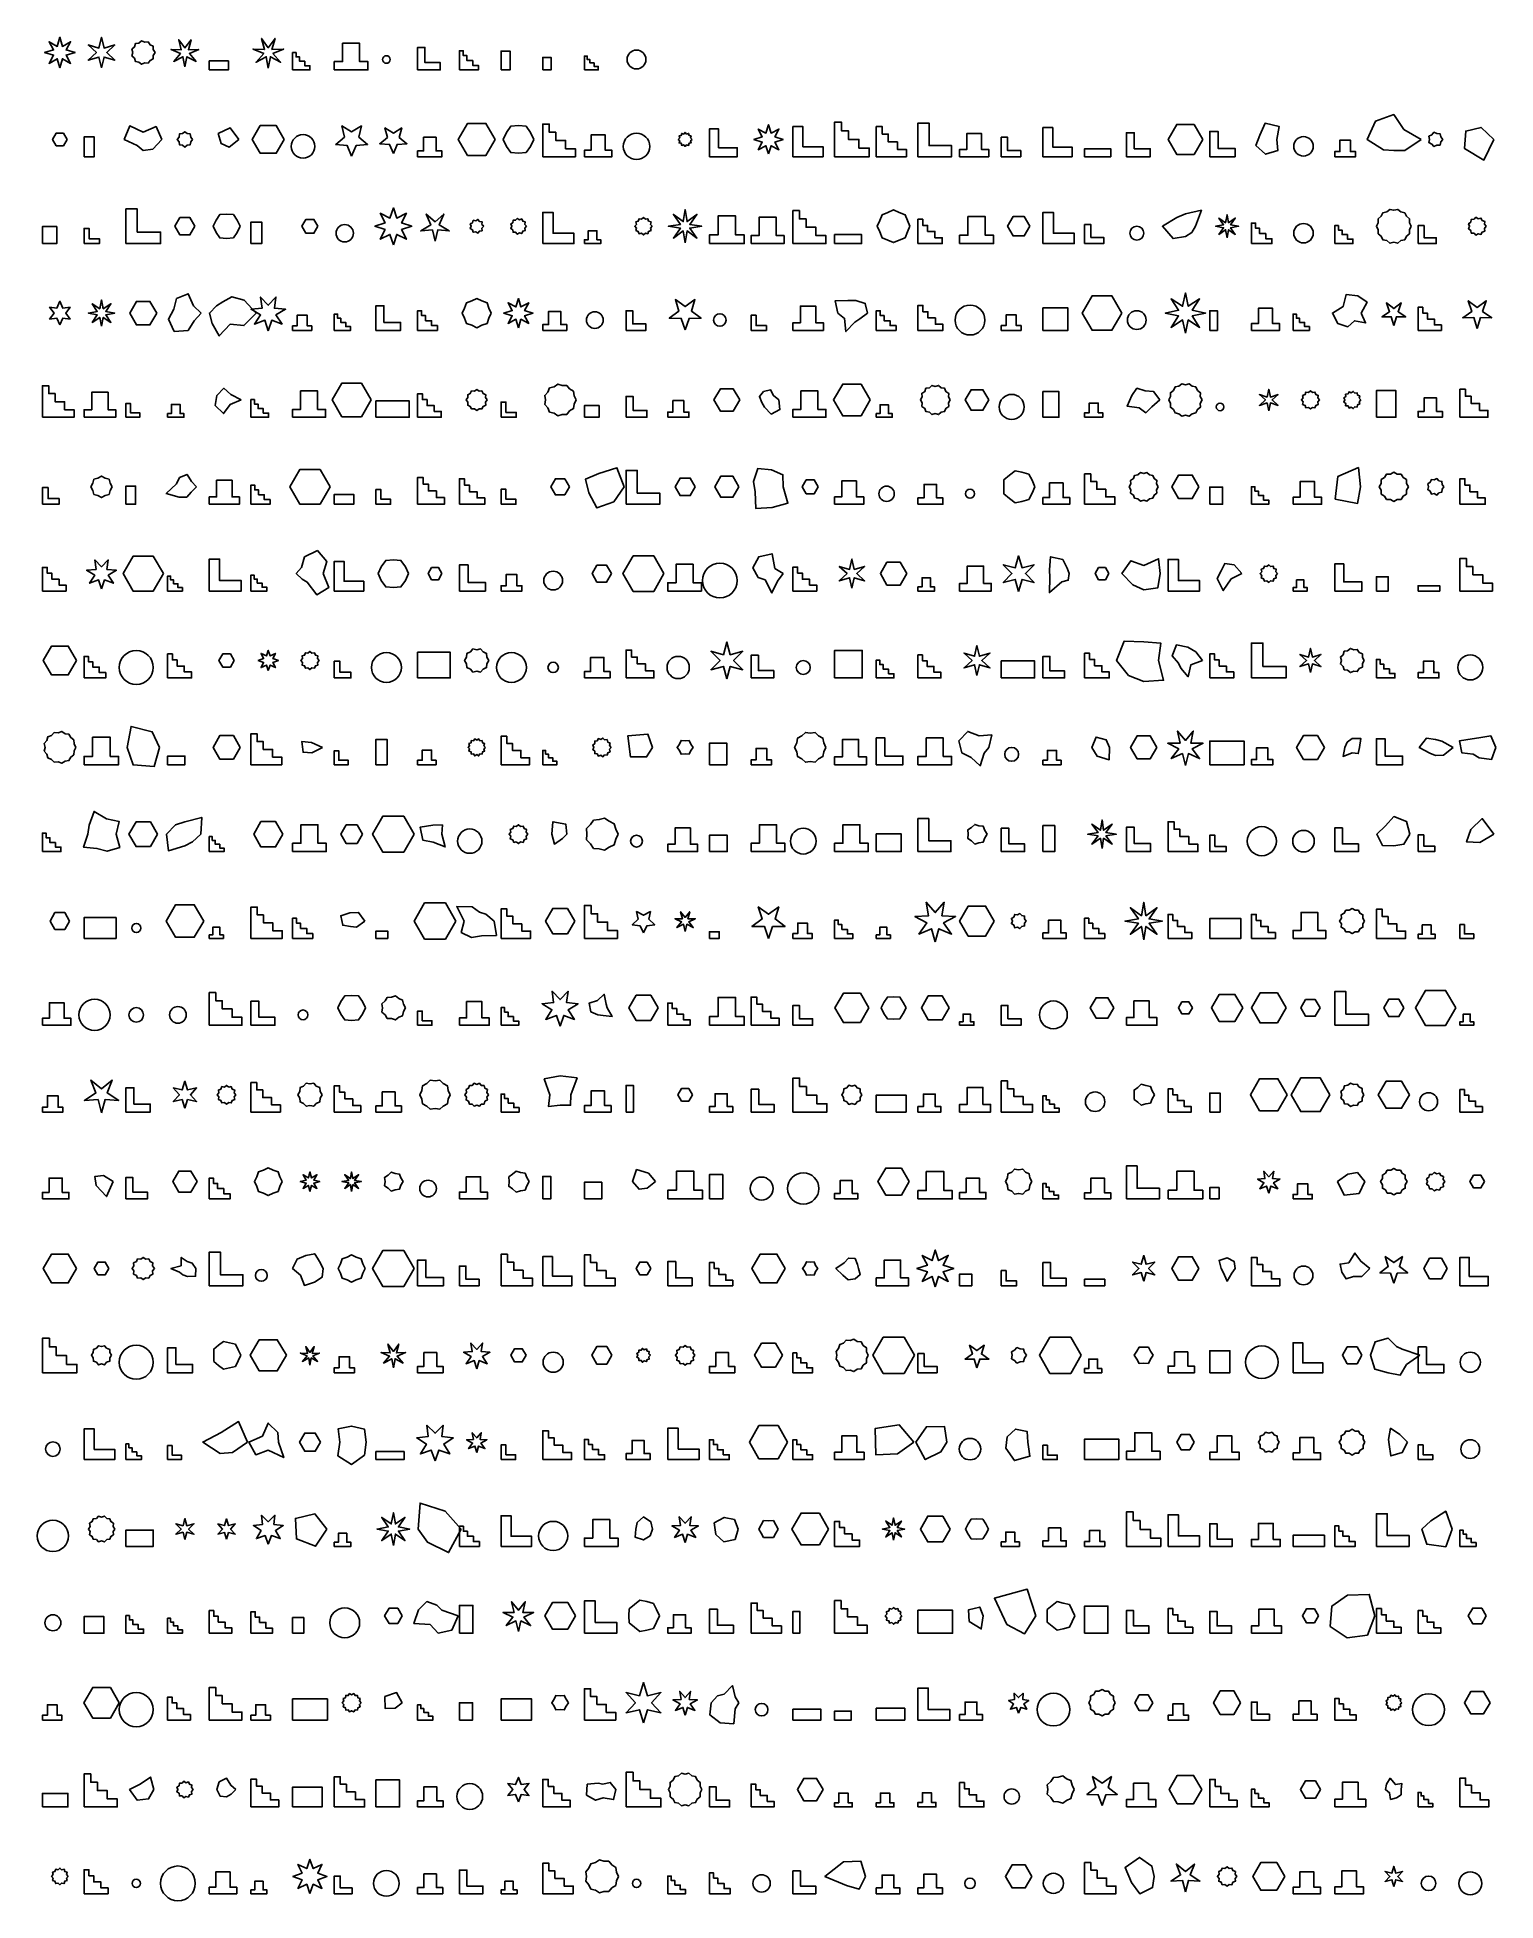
# Model space of a CAD drawing. Header units: metres. Extents: x -15 to 4183, y -20 to 5344.
import ezdxf

# ---------------------------------------------------------------- set-up
doc = ezdxf.new("R2010")
doc.units = ezdxf.units.M

msp = doc.modelspace()

# ---------------------------------------------------------------- linework, layer by layer
for points in [[(50, 5256), (57.4, 5282.1), (81.1, 5268.9), (67.9, 5292.6), (94, 5300), (67.9, 5307.4), (81.1, 5331.1), (57.4, 5317.9), (50, 5344), (42.6, 5317.9), (18.9, 5331.1), (32.1, 5307.4), (6, 5300), (32.1, 5292.6), (18.9, 5268.9), (42.6, 5282.1), (50, 5256)], [(170, 5256), (177.5, 5287.1), (208.1, 5278), (184.9, 5300), (208.1, 5322), (177.5, 5312.9), (170, 5344), (162.5, 5312.9), (131.9, 5322), (155.1, 5300), (131.9, 5278), (162.5, 5287.1), (170, 5256)], [(324, 5300), (318.8, 5308.5), (318.6, 5318.4), (309.6, 5322.7), (304.1, 5330.9), (294.3, 5329.7), (285.2, 5333.7), (277.5, 5327.3), (267.7, 5325.7), (264.8, 5316.2), (257.4, 5309.6), (260, 5300), (257.4, 5290.4), (264.8, 5283.8), (267.7, 5274.3), (277.5, 5272.7), (285.2, 5266.3), (294.3, 5270.3), (304.1, 5269.1), (309.6, 5277.3), (318.6, 5281.6), (318.8, 5291.5), (324, 5300)], [(410, 5259), (415.7, 5288.1), (442.1, 5274.4), (422.9, 5297.1), (450, 5309.1), (420.3, 5308.3), (427.8, 5336.9), (410, 5313.2), (392.2, 5336.9), (399.7, 5308.3), (370, 5309.1), (397.1, 5297.1), (377.9, 5274.4), (404.3, 5288.1), (410, 5259)], [(650, 5255), (655.9, 5287.8), (685.2, 5271.9), (663.2, 5297), (693.9, 5310), (660.6, 5308.4), (669.5, 5340.5), (650, 5313.6), (630.5, 5340.5), (639.4, 5308.4), (606.1, 5310), (636.8, 5297), (614.8, 5271.9), (644.1, 5287.8), (650, 5255)], [(840, 5250), (937, 5250), (937, 5274), (913, 5274), (913, 5327), (864, 5327), (864, 5274), (840, 5274), (840, 5250)], [(1080, 5250), (1145, 5250), (1145, 5271), (1101, 5271), (1101, 5315), (1080, 5315), (1080, 5250)], [(480, 5250), (535, 5250), (535, 5276), (480, 5276), (480, 5250)], [(720, 5250), (770, 5250), (770, 5262), (755, 5262), (755, 5275), (740, 5275), (740, 5287.5), (730, 5287.5), (730, 5300), (720, 5300), (720, 5250)], [(1200, 5250), (1255, 5250), (1255, 5263), (1238.5, 5263), (1238.5, 5277), (1222, 5277), (1222, 5291.2), (1211, 5291.2), (1211, 5305), (1200, 5305), (1200, 5250)], [(1320, 5250), (1346, 5250), (1346, 5304), (1320, 5304), (1320, 5250)], [(1440, 5250), (1464, 5250), (1464, 5286), (1440, 5286), (1440, 5250)], [(1560, 5250), (1600, 5250), (1600, 5260), (1588, 5260), (1588, 5270), (1576, 5270), (1576, 5280), (1568, 5280), (1568, 5290), (1560, 5290), (1560, 5250)], [(1303, 5050), (1276.5, 5095.9), (1223.5, 5095.9), (1197, 5050), (1223.5, 5004.1), (1276.5, 5004.1), (1303, 5050)], [(2280, 5000), (2380, 5000), (2380, 5025), (2350, 5025), (2350, 5050), (2320, 5050), (2320, 5075), (2300, 5075), (2300, 5100), (2280, 5100), (2280, 5000)], [(2520, 5000), (2617, 5000), (2617, 5032), (2552, 5032), (2552, 5097), (2520, 5097), (2520, 5000)], [(3553.2, 5050), (3559.9, 5087.4), (3519.4, 5096.6), (3504.1, 5062.5), (3493.2, 5032.3), (3520.2, 5007.3), (3555.7, 5017.8), (3553.2, 5050)], [(3969.1, 5050), (3918.7, 5078.7), (3890, 5121.4), (3837.3, 5102.7), (3813, 5050), (3860.1, 5020.1), (3890, 5018.3), (3922.1, 5017.9), (3969.1, 5050)], [(71, 5050), (60.5, 5068.2), (39.5, 5068.2), (29, 5050), (39.5, 5031.8), (60.5, 5031.8), (71, 5050)], [(120, 5000), (149, 5000), (149, 5057), (120, 5057), (120, 5000)], [(343.9, 5050), (327, 5087), (290, 5071.2), (251.3, 5088.7), (235.2, 5050), (272.6, 5032.6), (290, 5018.3), (317.9, 5022.1), (343.9, 5050)], [(432, 5050), (426.6, 5056.9), (425.6, 5065.6), (416.9, 5066.6), (410, 5072), (403.1, 5066.6), (394.4, 5065.6), (393.4, 5056.9), (388, 5050), (393.4, 5043.1), (394.4, 5034.4), (403.1, 5033.4), (410, 5028), (416.9, 5033.4), (425.6, 5034.4), (426.6, 5043.1), (432, 5050)], [(565.1, 5050), (540.7, 5083), (506, 5067.4), (513.9, 5038.3), (537.3, 5027.7), (565.1, 5050)], [(696, 5050), (673, 5089.8), (627, 5089.8), (604, 5050), (627, 5010.2), (673, 5010.2), (696, 5050)], [(890, 5002), (902.9, 5032.3), (935.7, 5035.2), (910.8, 5056.8), (918.2, 5088.8), (890, 5071.9), (861.8, 5088.8), (869.2, 5056.8), (844.3, 5035.2), (877.1, 5032.3), (890, 5002)], [(1010, 5009), (1020.6, 5035.4), (1049, 5037.3), (1027.2, 5055.6), (1034.1, 5083.2), (1010, 5068.1), (985.9, 5083.2), (992.8, 5055.6), (971, 5037.3), (999.4, 5035.4), (1010, 5009)], [(1080, 5000), (1150, 5000), (1150, 5017), (1133, 5017), (1133, 5056), (1097, 5056), (1097, 5017), (1080, 5017), (1080, 5000)], [(1414, 5050), (1404.6, 5070), (1392, 5088.1), (1370, 5090), (1348, 5088.1), (1335.4, 5070), (1326, 5050), (1335.4, 5030), (1348, 5011.9), (1370, 5010), (1392, 5011.9), (1404.6, 5030), (1414, 5050)], [(1440, 5000), (1534, 5000), (1534, 5023), (1505.8, 5023), (1505.8, 5047), (1477.6, 5047), (1477.6, 5070.5), (1458.8, 5070.5), (1458.8, 5094), (1440, 5094), (1440, 5000)], [(1560, 5000), (1639, 5000), (1639, 5019), (1620, 5019), (1620, 5063), (1579, 5063), (1579, 5019), (1560, 5019), (1560, 5000)], [(1870, 5050), (1865.5, 5054.1), (1867.3, 5060), (1861.3, 5061.3), (1860, 5067.3), (1854.1, 5065.5), (1850, 5070), (1845.9, 5065.5), (1840, 5067.3), (1838.7, 5061.3), (1832.7, 5060), (1834.5, 5054.1), (1830, 5050), (1834.5, 5045.9), (1832.7, 5040), (1838.7, 5038.7), (1840, 5032.7), (1845.9, 5034.5), (1850, 5030), (1854.1, 5034.5), (1860, 5032.7), (1861.3, 5038.7), (1867.3, 5040), (1865.5, 5045.9), (1870, 5050)], [(1920, 5000), (2000, 5000), (2000, 5026), (1946, 5026), (1946, 5080), (1920, 5080), (1920, 5000)], [(2090, 5008), (2097.5, 5031.8), (2119.7, 5020.3), (2108.2, 5042.5), (2132, 5050), (2108.2, 5057.5), (2119.7, 5079.7), (2097.5, 5068.2), (2090, 5092), (2082.5, 5068.2), (2060.3, 5079.7), (2071.8, 5057.5), (2048, 5050), (2071.8, 5042.5), (2060.3, 5020.3), (2082.5, 5031.8), (2090, 5008)], [(2160, 5000), (2247, 5000), (2247, 5029), (2189, 5029), (2189, 5087), (2160, 5087), (2160, 5000)], [(2400, 5000), (2487, 5000), (2487, 5021), (2460.9, 5021), (2460.9, 5043), (2434.8, 5043), (2434.8, 5065.2), (2417.4, 5065.2), (2417.4, 5087), (2400, 5087), (2400, 5000)], [(2640, 5000), (2724, 5000), (2724, 5021), (2703, 5021), (2703, 5067), (2661, 5067), (2661, 5021), (2640, 5021), (2640, 5000)], [(2760, 5000), (2816, 5000), (2816, 5018), (2778, 5018), (2778, 5056), (2760, 5056), (2760, 5000)], [(2880, 5000), (2964, 5000), (2964, 5028), (2908, 5028), (2908, 5084), (2880, 5084), (2880, 5000)], [(3120, 5000), (3189, 5000), (3189, 5023), (3143, 5023), (3143, 5069), (3120, 5069), (3120, 5000)], [(3340, 5050), (3315, 5093.3), (3265, 5093.3), (3240, 5050), (3265, 5006.7), (3315, 5006.7), (3340, 5050)], [(3360, 5000), (3433, 5000), (3433, 5024), (3384, 5024), (3384, 5073), (3360, 5073), (3360, 5000)], [(3720, 5000), (3780, 5000), (3780, 5015), (3765, 5015), (3765, 5048), (3735, 5048), (3735, 5015), (3720, 5015), (3720, 5000)], [(4031, 5050), (4025.3, 5057.4), (4023.1, 5066.4), (4013.8, 5066.6), (4005.3, 5070.5), (3999.4, 5063.3), (3991.1, 5059.1), (3993, 5050), (3991.1, 5040.9), (3999.4, 5036.7), (4005.3, 5029.5), (4013.8, 5033.4), (4023.1, 5033.6), (4025.3, 5042.6), (4031, 5050)], [(4178, 5050), (4141.1, 5084.3), (4097.1, 5073.9), (4093.5, 5023.5), (4149.3, 4990.7), (4178, 5050)], [(3000, 5000), (3075, 5000), (3075, 5023), (3000, 5023), (3000, 5000)], [(240, 4750), (340, 4750), (340, 4783), (273, 4783), (273, 4850), (240, 4850), (240, 4750)], [(569, 4800), (560.3, 4817.5), (549.5, 4833.8), (530, 4835), (510.5, 4833.8), (499.7, 4817.5), (491, 4800), (499.7, 4782.5), (510.5, 4766.2), (530, 4765), (549.5, 4766.2), (560.3, 4782.5), (569, 4800)], [(1010, 4747), (1019.8, 4776.3), (1047.5, 4762.5), (1033.7, 4790.2), (1063, 4800), (1033.7, 4809.8), (1047.5, 4837.5), (1019.8, 4823.7), (1010, 4853), (1000.2, 4823.7), (972.5, 4837.5), (986.3, 4809.8), (957, 4800), (986.3, 4790.2), (972.5, 4762.5), (1000.2, 4776.3), (1010, 4747)], [(1130, 4757), (1137.6, 4789.6), (1170.9, 4786.7), (1142.3, 4804), (1155.3, 4834.8), (1130, 4812.9), (1104.7, 4834.8), (1117.7, 4804), (1089.1, 4786.7), (1122.4, 4789.6), (1130, 4757)], [(1440, 4750), (1530, 4750), (1530, 4780), (1470, 4780), (1470, 4840), (1440, 4840), (1440, 4750)], [(1850, 4752), (1855.5, 4786.6), (1883.9, 4766.1), (1863.4, 4794.5), (1898, 4800), (1863.4, 4805.5), (1883.9, 4833.9), (1855.5, 4813.4), (1850, 4848), (1844.5, 4813.4), (1816.1, 4833.9), (1836.6, 4805.5), (1802, 4800), (1836.6, 4794.5), (1816.1, 4766.1), (1844.5, 4786.6), (1850, 4752)], [(1920, 4750), (2020, 4750), (2020, 4775), (1995, 4775), (1995, 4830), (1945, 4830), (1945, 4775), (1920, 4775), (1920, 4750)], [(2160, 4750), (2255, 4750), (2255, 4773), (2226.5, 4773), (2226.5, 4797), (2198, 4797), (2198, 4821.2), (2179, 4821.2), (2179, 4845), (2160, 4845), (2160, 4750)], [(2497, 4800), (2489.7, 4816.5), (2483.2, 4833.2), (2466.5, 4839.7), (2450, 4847), (2433.5, 4839.7), (2416.8, 4833.2), (2410.3, 4816.5), (2403, 4800), (2410.3, 4783.5), (2416.8, 4766.8), (2433.5, 4760.3), (2450, 4753), (2466.5, 4760.3), (2483.2, 4766.8), (2489.7, 4783.5), (2497, 4800)], [(2640, 4750), (2738, 4750), (2738, 4774), (2714, 4774), (2714, 4828), (2664, 4828), (2664, 4774), (2640, 4774), (2640, 4750)], [(2842, 4800), (2826, 4827.7), (2794, 4827.7), (2778, 4800), (2794, 4772.3), (2826, 4772.3), (2842, 4800)], [(2880, 4750), (2970, 4750), (2970, 4780), (2910, 4780), (2910, 4840), (2880, 4840), (2880, 4750)], [(3319.3, 4800), (3336.3, 4846.3), (3290, 4835.7), (3265.2, 4824.8), (3223.7, 4800), (3254.6, 4764.6), (3290, 4770.2), (3308.3, 4781.7), (3319.3, 4800)], [(3410, 4767), (3414.2, 4789.9), (3433.3, 4776.7), (3420.1, 4795.8), (3443, 4800), (3420.1, 4804.2), (3433.3, 4823.3), (3414.2, 4810.1), (3410, 4833), (3405.8, 4810.1), (3386.7, 4823.3), (3399.9, 4804.2), (3377, 4800), (3399.9, 4795.8), (3386.7, 4776.7), (3405.8, 4789.9), (3410, 4767)], [(3940, 4800), (3934.8, 4810.2), (3935, 4821.7), (3926, 4828.7), (3921.2, 4839.1), (3910, 4841.4), (3901.1, 4848.7), (3890, 4846), (3878.9, 4848.7), (3870, 4841.4), (3858.8, 4839.1), (3854, 4828.7), (3845, 4821.7), (3845.2, 4810.2), (3840, 4800), (3845.2, 4789.8), (3845, 4778.3), (3854, 4771.3), (3858.8, 4760.9), (3870, 4758.6), (3878.9, 4751.3), (3890, 4754), (3901.1, 4751.3), (3910, 4758.6), (3921.2, 4760.9), (3926, 4771.3), (3935, 4778.3), (3934.8, 4789.8), (3940, 4800)], [(0, 4750), (41, 4750), (41, 4799), (0, 4799), (0, 4750)], [(120, 4750), (164, 4750), (164, 4764), (134, 4764), (134, 4794), (120, 4794), (120, 4750)], [(439, 4800), (424.5, 4825.1), (395.5, 4825.1), (381, 4800), (395.5, 4774.9), (424.5, 4774.9), (439, 4800)], [(600, 4750), (631, 4750), (631, 4812), (600, 4812), (600, 4750)], [(793, 4800), (781.5, 4819.9), (758.5, 4819.9), (747, 4800), (758.5, 4780.1), (781.5, 4780.1), (793, 4800)], [(1270, 4800), (1265, 4805.5), (1265.3, 4812.9), (1258, 4813.9), (1253.5, 4819.7), (1247.2, 4815.8), (1240, 4817.3), (1237.7, 4810.3), (1231.2, 4806.8), (1234, 4800), (1231.2, 4793.2), (1237.7, 4789.7), (1240, 4782.7), (1247.2, 4784.2), (1253.5, 4780.3), (1258, 4786.1), (1265.3, 4787.1), (1265, 4794.5), (1270, 4800)], [(1393, 4800), (1388.2, 4805.4), (1389.3, 4812.4), (1382.4, 4814.4), (1379.6, 4820.9), (1372.7, 4818.8), (1366.7, 4822.8), (1362.1, 4817.3), (1354.9, 4817.4), (1354, 4810.3), (1347.9, 4806.5), (1351, 4800), (1347.9, 4793.5), (1354, 4789.7), (1354.9, 4782.6), (1362.1, 4782.7), (1366.7, 4777.2), (1372.7, 4781.2), (1379.6, 4779.1), (1382.4, 4785.6), (1389.3, 4787.6), (1388.2, 4794.6), (1393, 4800)], [(1560, 4750), (1607, 4750), (1607, 4761), (1596, 4761), (1596, 4787), (1571, 4787), (1571, 4761), (1560, 4761), (1560, 4750)], [(1755, 4800), (1750.3, 4805.4), (1751.7, 4812.5), (1744.8, 4814.8), (1742.5, 4821.7), (1735.4, 4820.3), (1730, 4825), (1724.6, 4820.3), (1717.5, 4821.7), (1715.2, 4814.8), (1708.3, 4812.5), (1709.7, 4805.4), (1705, 4800), (1709.7, 4794.6), (1708.3, 4787.5), (1715.2, 4785.2), (1717.5, 4778.3), (1724.6, 4779.7), (1730, 4775), (1735.4, 4779.7), (1742.5, 4778.3), (1744.8, 4785.2), (1751.7, 4787.5), (1750.3, 4794.6), (1755, 4800)], [(2040, 4750), (2135, 4750), (2135, 4773), (2112, 4773), (2112, 4826), (2063, 4826), (2063, 4773), (2040, 4773), (2040, 4750)], [(2280, 4750), (2358, 4750), (2358, 4776), (2280, 4776), (2280, 4750)], [(2520, 4750), (2590, 4750), (2590, 4767), (2569, 4767), (2569, 4785), (2548, 4785), (2548, 4802.5), (2534, 4802.5), (2534, 4820), (2520, 4820), (2520, 4750)], [(3000, 4750), (3055, 4750), (3055, 4768), (3018, 4768), (3018, 4805), (3000, 4805), (3000, 4750)], [(3480, 4750), (3539, 4750), (3539, 4764), (3521.3, 4764), (3521.3, 4779), (3503.6, 4779), (3503.6, 4794.2), (3491.8, 4794.2), (3491.8, 4809), (3480, 4809), (3480, 4750)], [(3720, 4750), (3772, 4750), (3772, 4763), (3756.4, 4763), (3756.4, 4776), (3740.8, 4776), (3740.8, 4789), (3730.4, 4789), (3730.4, 4802), (3720, 4802), (3720, 4750)], [(3960, 4750), (4012, 4750), (4012, 4767), (3977, 4767), (3977, 4802), (3960, 4802), (3960, 4750)], [(4156, 4800), (4151.1, 4806.2), (4151.9, 4814.1), (4144.4, 4816.6), (4140.8, 4823.7), (4133.1, 4821.8), (4126.3, 4825.7), (4120.9, 4820), (4113, 4819.6), (4111.5, 4811.9), (4105.1, 4807.3), (4108, 4800), (4105.1, 4792.7), (4111.5, 4788.1), (4113, 4780.4), (4120.9, 4780), (4126.3, 4774.3), (4133.1, 4778.2), (4140.8, 4776.3), (4144.4, 4783.4), (4151.9, 4785.9), (4151.1, 4793.8), (4156, 4800)], [(50, 4516), (58.4, 4535.4), (79.4, 4533), (66.8, 4550), (79.4, 4567), (58.4, 4564.6), (50, 4584), (41.6, 4564.6), (20.6, 4567), (33.2, 4550), (20.6, 4533), (41.6, 4535.4), (50, 4516)], [(170, 4512), (175.1, 4537.7), (196.9, 4523.1), (182.3, 4544.9), (208, 4550), (182.3, 4555.1), (196.9, 4576.9), (175.1, 4562.3), (170, 4588), (164.9, 4562.3), (143.1, 4576.9), (157.7, 4555.1), (132, 4550), (157.7, 4544.9), (143.1, 4523.1), (164.9, 4537.7), (170, 4512)], [(329, 4550), (309.5, 4583.8), (270.5, 4583.8), (251, 4550), (270.5, 4516.2), (309.5, 4516.2), (329, 4550)], [(457.1, 4550), (434.6, 4570.7), (419.8, 4605.5), (385.9, 4591.7), (377.7, 4561.8), (362.3, 4532.6), (379.5, 4497.1), (418.9, 4499.6), (436.2, 4528), (457.1, 4550)], [(615.5, 4550), (580.8, 4586.9), (545.3, 4597), (519.5, 4582.4), (500.6, 4571.3), (480.4, 4550), (488.6, 4519.9), (508.7, 4484.5), (540.4, 4518), (579.7, 4513.9), (615.5, 4550)], [(650, 4499), (659.8, 4529.6), (689.9, 4518.2), (672.1, 4545), (699.7, 4561.3), (667.7, 4564.1), (672.1, 4595.9), (650, 4572.6), (627.9, 4595.9), (632.3, 4564.1), (600.3, 4561.3), (627.9, 4545), (610.1, 4518.2), (640.2, 4529.6), (650, 4499)], [(960, 4500), (1031, 4500), (1031, 4523), (983, 4523), (983, 4571), (960, 4571), (960, 4500)], [(1292, 4550), (1285.1, 4564.5), (1279.7, 4579.7), (1264.5, 4585.1), (1250, 4592), (1235.5, 4585.1), (1220.3, 4579.7), (1214.9, 4564.5), (1208, 4550), (1214.9, 4535.5), (1220.3, 4520.3), (1235.5, 4514.9), (1250, 4508), (1264.5, 4514.9), (1279.7, 4520.3), (1285.1, 4535.5), (1292, 4550)], [(1370, 4508), (1377.4, 4532.2), (1399.7, 4520.3), (1387.8, 4542.6), (1412, 4550), (1387.8, 4557.4), (1399.7, 4579.7), (1377.4, 4567.8), (1370, 4592), (1362.6, 4567.8), (1340.3, 4579.7), (1352.2, 4557.4), (1328, 4550), (1352.2, 4542.6), (1340.3, 4520.3), (1362.6, 4532.2), (1370, 4508)], [(1850, 4502), (1861.1, 4534.8), (1895.7, 4535.2), (1867.9, 4555.8), (1878.2, 4588.8), (1850, 4568.8), (1821.8, 4588.8), (1832.1, 4555.8), (1804.3, 4535.2), (1838.9, 4534.8), (1850, 4502)], [(2160, 4500), (2248, 4500), (2248, 4522), (2226, 4522), (2226, 4570), (2182, 4570), (2182, 4522), (2160, 4522), (2160, 4500)], [(2374.5, 4550), (2368.6, 4578), (2341.7, 4586), (2318.2, 4586.5), (2281.4, 4585.3), (2289.1, 4550), (2309.1, 4534.8), (2312.6, 4496.6), (2338.6, 4523.6), (2352.9, 4533.4), (2374.5, 4550)], [(2520, 4500), (2592, 4500), (2592, 4518), (2570.4, 4518), (2570.4, 4536), (2548.8, 4536), (2548.8, 4554), (2534.4, 4554), (2534.4, 4572), (2520, 4572), (2520, 4500)], [(2880, 4500), (2952, 4500), (2952, 4565), (2880, 4565), (2880, 4500)], [(3107, 4550), (3078.5, 4599.4), (3021.5, 4599.4), (2993, 4550), (3021.5, 4500.6), (3078.5, 4500.6), (3107, 4550)], [(3290, 4492), (3298.1, 4530.4), (3331, 4509), (3309.6, 4541.9), (3348, 4550), (3309.6, 4558.1), (3331, 4591), (3298.1, 4569.6), (3290, 4608), (3281.9, 4569.6), (3249, 4591), (3270.4, 4558.1), (3232, 4550), (3270.4, 4541.9), (3249, 4509), (3281.9, 4530.4), (3290, 4492)], [(3480, 4500), (3561, 4500), (3561, 4520), (3541, 4520), (3541, 4564), (3500, 4564), (3500, 4520), (3480, 4520), (3480, 4500)], [(3796.4, 4550), (3812.9, 4581.2), (3786.2, 4599.9), (3752.7, 4603.2), (3743.8, 4569), (3713, 4550), (3728.6, 4519.9), (3757.2, 4510.7), (3777.2, 4527.9), (3808.9, 4521.8), (3796.4, 4550)], [(3890, 4514), (3897.6, 4539.5), (3924.2, 4538.9), (3902.4, 4554), (3911.2, 4579.1), (3890, 4563), (3868.8, 4579.1), (3877.6, 4554), (3855.8, 4538.9), (3882.4, 4539.5), (3890, 4514)], [(3960, 4500), (4027, 4500), (4027, 4516), (4006.9, 4516), (4006.9, 4533), (3986.8, 4533), (3986.8, 4550.2), (3973.4, 4550.2), (3973.4, 4567), (3960, 4567), (3960, 4500)], [(4130, 4506), (4139.5, 4536.9), (4171.8, 4536.4), (4145.4, 4555), (4155.9, 4585.6), (4130, 4566.2), (4104.1, 4585.6), (4114.6, 4555), (4088.2, 4536.4), (4120.5, 4536.9), (4130, 4506)], [(720, 4500), (775, 4500), (775, 4513), (762, 4513), (762, 4544), (733, 4544), (733, 4513), (720, 4513), (720, 4500)], [(840, 4500), (887, 4500), (887, 4511), (872.9, 4511), (872.9, 4523), (858.8, 4523), (858.8, 4535.2), (849.4, 4535.2), (849.4, 4547), (840, 4547), (840, 4500)], [(1080, 4500), (1137, 4500), (1137, 4514), (1119.9, 4514), (1119.9, 4528), (1102.8, 4528), (1102.8, 4542.8), (1091.4, 4542.8), (1091.4, 4557), (1080, 4557), (1080, 4500)], [(1440, 4500), (1509, 4500), (1509, 4517), (1492, 4517), (1492, 4555), (1457, 4555), (1457, 4517), (1440, 4517), (1440, 4500)], [(1680, 4500), (1737, 4500), (1737, 4519), (1699, 4519), (1699, 4557), (1680, 4557), (1680, 4500)], [(2040, 4500), (2084, 4500), (2084, 4514), (2054, 4514), (2054, 4544), (2040, 4544), (2040, 4500)], [(2400, 4500), (2457, 4500), (2457, 4514), (2439.9, 4514), (2439.9, 4528), (2422.8, 4528), (2422.8, 4542.8), (2411.4, 4542.8), (2411.4, 4557), (2400, 4557), (2400, 4500)], [(2760, 4500), (2817, 4500), (2817, 4514), (2803, 4514), (2803, 4545), (2774, 4545), (2774, 4514), (2760, 4514), (2760, 4500)], [(3360, 4500), (3382, 4500), (3382, 4557), (3360, 4557), (3360, 4500)], [(3600, 4500), (3647, 4500), (3647, 4511), (3632.9, 4511), (3632.9, 4523), (3618.8, 4523), (3618.8, 4535.2), (3609.4, 4535.2), (3609.4, 4547), (3600, 4547), (3600, 4500)], [(946, 4300), (918, 4348.5), (862, 4348.5), (834, 4300), (862, 4251.5), (918, 4251.5), (946, 4300)], [(1536, 4300), (1530.3, 4311.8), (1528.7, 4324.9), (1517.5, 4331.7), (1509.1, 4341.8), (1496, 4341.6), (1483.5, 4345.5), (1472.6, 4338.2), (1459.9, 4334.8), (1454.7, 4322.7), (1445.9, 4313), (1448, 4300), (1445.9, 4287), (1454.7, 4277.3), (1459.9, 4265.2), (1472.6, 4261.8), (1483.5, 4254.5), (1496, 4258.4), (1509.1, 4258.2), (1517.5, 4268.3), (1528.7, 4275.1), (1530.3, 4288.2), (1536, 4300)], [(2383, 4300), (2356.5, 4345.9), (2303.5, 4345.9), (2277, 4300), (2303.5, 4254.1), (2356.5, 4254.1), (2383, 4300)], [(3338, 4300), (3332.9, 4309.8), (3333.2, 4320.8), (3324.4, 4327.4), (3319.9, 4337.5), (3309.1, 4339.6), (3300.7, 4346.8), (3290, 4344), (3279.3, 4346.8), (3270.9, 4339.6), (3260.1, 4337.5), (3255.6, 4327.4), (3246.8, 4320.8), (3247.1, 4309.8), (3242, 4300), (3247.1, 4290.2), (3246.8, 4279.2), (3255.6, 4272.6), (3260.1, 4262.5), (3270.9, 4260.4), (3279.3, 4253.2), (3290, 4256), (3300.7, 4253.2), (3309.1, 4260.4), (3319.9, 4262.5), (3324.4, 4272.6), (3333.2, 4279.2), (3332.9, 4290.2), (3338, 4300)], [(0, 4250), (91, 4250), (91, 4272), (63.7, 4272), (63.7, 4295), (36.4, 4295), (36.4, 4318.2), (18.2, 4318.2), (18.2, 4341), (0, 4341), (0, 4250)], [(120, 4250), (211, 4250), (211, 4272), (189, 4272), (189, 4322), (142, 4322), (142, 4272), (120, 4272), (120, 4250)], [(571.9, 4300), (542.6, 4315.9), (522.4, 4333.5), (502.3, 4313.3), (496.9, 4284.1), (521.1, 4261), (540.1, 4287.3), (571.9, 4300)], [(600, 4250), (651, 4250), (651, 4262), (635.7, 4262), (635.7, 4275), (620.4, 4275), (620.4, 4288.2), (610.2, 4288.2), (610.2, 4301), (600, 4301), (600, 4250)], [(720, 4250), (815, 4250), (815, 4273), (792, 4273), (792, 4326), (743, 4326), (743, 4273), (720, 4273), (720, 4250)], [(960, 4250), (1056, 4250), (1056, 4297), (960, 4297), (960, 4250)], [(1080, 4250), (1148, 4250), (1148, 4267), (1127.6, 4267), (1127.6, 4284), (1107.2, 4284), (1107.2, 4301), (1093.6, 4301), (1093.6, 4318), (1080, 4318), (1080, 4250)], [(1280, 4300), (1275.1, 4306.7), (1276, 4315), (1268.4, 4318.4), (1265, 4326), (1256.7, 4325.1), (1250, 4330), (1243.3, 4325.1), (1235, 4326), (1231.6, 4318.4), (1224, 4315), (1224.9, 4306.7), (1220, 4300), (1224.9, 4293.3), (1224, 4285), (1231.6, 4281.6), (1235, 4274), (1243.3, 4274.9), (1250, 4270), (1256.7, 4274.9), (1265, 4274), (1268.4, 4281.6), (1276, 4285), (1275.1, 4293.3), (1280, 4300)], [(1320, 4250), (1364, 4250), (1364, 4264), (1334, 4264), (1334, 4294), (1320, 4294), (1320, 4250)], [(1680, 4250), (1740, 4250), (1740, 4270), (1700, 4270), (1700, 4310), (1680, 4310), (1680, 4250)], [(1800, 4250), (1861, 4250), (1861, 4265), (1846, 4265), (1846, 4298), (1815, 4298), (1815, 4265), (1800, 4265), (1800, 4250)], [(2007, 4300), (1988.5, 4332), (1951.5, 4332), (1933, 4300), (1951.5, 4268), (1988.5, 4268), (2007, 4300)], [(2119.5, 4300), (2104.7, 4312.4), (2095.2, 4329.6), (2075.9, 4324.4), (2064, 4309.5), (2070.6, 4292.9), (2078.1, 4279.4), (2097.2, 4259.1), (2122.9, 4272.4), (2119.5, 4300)], [(2160, 4250), (2255, 4250), (2255, 4273), (2232, 4273), (2232, 4326), (2183, 4326), (2183, 4273), (2160, 4273), (2160, 4250)], [(2613, 4300), (2608, 4308.7), (2608.7, 4318.7), (2600.5, 4324.3), (2596.8, 4333.6), (2586.9, 4335.1), (2579.6, 4341.9), (2570, 4339), (2560.4, 4341.9), (2553.1, 4335.1), (2543.2, 4333.6), (2539.5, 4324.3), (2531.3, 4318.7), (2532, 4308.7), (2527, 4300), (2532, 4291.3), (2531.3, 4281.3), (2539.5, 4275.7), (2543.2, 4266.4), (2553.1, 4264.9), (2560.4, 4258.1), (2570, 4261), (2579.6, 4258.1), (2586.9, 4264.9), (2596.8, 4266.4), (2600.5, 4275.7), (2608.7, 4281.3), (2608, 4291.3), (2613, 4300)], [(2724, 4300), (2707, 4329.4), (2673, 4329.4), (2656, 4300), (2673, 4270.6), (2707, 4270.6), (2724, 4300)], [(2880, 4250), (2926, 4250), (2926, 4324), (2880, 4324), (2880, 4250)], [(3216.1, 4300), (3198.5, 4323.9), (3174.6, 4325.9), (3150.4, 4333.9), (3135.9, 4312.4), (3122, 4282.5), (3157.2, 4277.8), (3176.5, 4263.4), (3193.6, 4280.2), (3216.1, 4300)], [(3530, 4269), (3534.8, 4291.7), (3556.8, 4284.5), (3539.6, 4300), (3556.8, 4315.5), (3534.8, 4308.3), (3530, 4331), (3525.2, 4308.3), (3503.2, 4315.5), (3520.4, 4300), (3503.2, 4284.5), (3525.2, 4291.7), (3530, 4269)], [(3676, 4300), (3671.3, 4305.7), (3672.5, 4313), (3665.6, 4315.6), (3663, 4322.5), (3655.7, 4321.3), (3650, 4326), (3644.3, 4321.3), (3637, 4322.5), (3634.4, 4315.6), (3627.5, 4313), (3628.7, 4305.7), (3624, 4300), (3628.7, 4294.3), (3627.5, 4287), (3634.4, 4284.4), (3637, 4277.5), (3644.3, 4278.7), (3650, 4274), (3655.7, 4278.7), (3663, 4277.5), (3665.6, 4284.4), (3672.5, 4287), (3671.3, 4294.3), (3676, 4300)], [(3795, 4300), (3790.4, 4305), (3792.1, 4311.6), (3785.7, 4313.9), (3784.2, 4320.6), (3777.4, 4319.6), (3773, 4324.8), (3767.5, 4320.8), (3761.1, 4323.4), (3758.1, 4317.3), (3751.3, 4316.6), (3751.4, 4309.8), (3745.7, 4306), (3749, 4300), (3745.7, 4294), (3751.4, 4290.2), (3751.3, 4283.4), (3758.1, 4282.7), (3761.1, 4276.6), (3767.5, 4279.2), (3773, 4275.2), (3777.4, 4280.4), (3784.2, 4279.4), (3785.7, 4286.1), (3792.1, 4288.4), (3790.4, 4295), (3795, 4300)], [(3840, 4250), (3896, 4250), (3896, 4327), (3840, 4327), (3840, 4250)], [(3960, 4250), (4030, 4250), (4030, 4267), (4013, 4267), (4013, 4306), (3977, 4306), (3977, 4267), (3960, 4267), (3960, 4250)], [(4080, 4250), (4161, 4250), (4161, 4270), (4136.7, 4270), (4136.7, 4290), (4112.4, 4290), (4112.4, 4310.8), (4096.2, 4310.8), (4096.2, 4331), (4080, 4331), (4080, 4250)], [(240, 4250), (280, 4250), (280, 4263), (253, 4263), (253, 4290), (240, 4290), (240, 4250)], [(360, 4250), (407, 4250), (407, 4261), (396, 4261), (396, 4287), (371, 4287), (371, 4261), (360, 4261), (360, 4250)], [(1560, 4250), (1602, 4250), (1602, 4284), (1560, 4284), (1560, 4250)], [(2400, 4250), (2446, 4250), (2446, 4261), (2435, 4261), (2435, 4286), (2411, 4286), (2411, 4261), (2400, 4261), (2400, 4250)], [(3000, 4250), (3052, 4250), (3052, 4263), (3039, 4263), (3039, 4291), (3013, 4291), (3013, 4263), (3000, 4263), (3000, 4250)], [(201, 4050), (194.9, 4060.3), (191.9, 4071.9), (180.3, 4074.9), (170, 4081), (159.7, 4074.9), (148.1, 4071.9), (145.1, 4060.3), (139, 4050), (145.1, 4039.7), (148.1, 4028.1), (159.7, 4025.1), (170, 4019), (180.3, 4025.1), (191.9, 4028.1), (194.9, 4039.7), (201, 4050)], [(443, 4050), (428.7, 4065.7), (416.3, 4085.9), (394.7, 4076.5), (385.8, 4058.8), (356.3, 4030.5), (393, 4020.5), (415.2, 4020.6), (428.1, 4034.8), (443, 4050)], [(828, 4050), (799, 4100.2), (741, 4100.2), (712, 4050), (741, 3999.8), (799, 3999.8), (828, 4050)], [(1080, 4000), (1157, 4000), (1157, 4019), (1133.9, 4019), (1133.9, 4038), (1110.8, 4038), (1110.8, 4057.8), (1095.4, 4057.8), (1095.4, 4077), (1080, 4077), (1080, 4000)], [(1674.2, 4050), (1653.7, 4104.8), (1601.2, 4088.4), (1563.4, 4072.4), (1573.2, 4032.3), (1596.1, 3989.3), (1644.3, 4007), (1674.2, 4050)], [(1680, 4000), (1777, 4000), (1777, 4032), (1712, 4032), (1712, 4097), (1680, 4097), (1680, 4000)], [(2005, 4050), (1987.5, 4080.3), (1952.5, 4080.3), (1935, 4050), (1952.5, 4019.7), (1987.5, 4019.7), (2005, 4050)], [(2132.6, 4050), (2131.6, 4084.9), (2098.6, 4098.5), (2059.4, 4103), (2047, 4065.7), (2051.3, 4035.9), (2053.8, 3987.4), (2100.5, 3990.2), (2145.8, 4003.2), (2132.6, 4050)], [(2857, 4050), (2848.7, 4068.7), (2839.3, 4086.7), (2819.6, 4091.9), (2799.5, 4095.8), (2783.2, 4083.6), (2767.7, 4070.4), (2767, 4050), (2767.7, 4029.6), (2783.2, 4016.4), (2799.5, 4004.2), (2819.6, 4008.1), (2839.3, 4013.3), (2848.7, 4031.3), (2857, 4050)], [(3000, 4000), (3087, 4000), (3087, 4021), (3060.9, 4021), (3060.9, 4043), (3034.8, 4043), (3034.8, 4065.2), (3017.4, 4065.2), (3017.4, 4087), (3000, 4087), (3000, 4000)], [(3212, 4050), (3207, 4058.5), (3207.8, 4068.2), (3199.7, 4073.7), (3196.2, 4082.8), (3186.5, 4084.2), (3179.3, 4090.9), (3170, 4088), (3160.7, 4090.9), (3153.5, 4084.2), (3143.8, 4082.8), (3140.3, 4073.7), (3132.2, 4068.2), (3133, 4058.5), (3128, 4050), (3133, 4041.5), (3132.2, 4031.8), (3140.3, 4026.3), (3143.8, 4017.2), (3153.5, 4015.8), (3160.7, 4009.1), (3170, 4012), (3179.3, 4009.1), (3186.5, 4015.8), (3196.2, 4017.2), (3199.7, 4026.3), (3207.8, 4031.8), (3207, 4041.5), (3212, 4050)], [(3329, 4050), (3309.5, 4083.8), (3270.5, 4083.8), (3251, 4050), (3270.5, 4016.2), (3309.5, 4016.2), (3329, 4050)], [(3794.5, 4050), (3788, 4105.4), (3728.8, 4079.9), (3721.6, 4014.9), (3785.5, 4002.3), (3794.5, 4050)], [(3932, 4050), (3926.7, 4059.8), (3926.4, 4071), (3916.9, 4076.9), (3911, 4086.4), (3899.8, 4086.7), (3890, 4092), (3880.2, 4086.7), (3869, 4086.4), (3863.1, 4076.9), (3853.6, 4071), (3853.3, 4059.8), (3848, 4050), (3853.3, 4040.2), (3853.6, 4029), (3863.1, 4023.1), (3869, 4013.6), (3880.2, 4013.3), (3890, 4008), (3899.8, 4013.3), (3911, 4013.6), (3916.9, 4023.1), (3926.4, 4029), (3926.7, 4040.2), (3932, 4050)], [(0, 4000), (48, 4000), (48, 4016), (16, 4016), (16, 4048), (0, 4048), (0, 4000)], [(240, 4000), (268, 4000), (268, 4052), (240, 4052), (240, 4000)], [(480, 4000), (567, 4000), (567, 4021), (546, 4021), (546, 4069), (501, 4069), (501, 4021), (480, 4021), (480, 4000)], [(600, 4000), (655, 4000), (655, 4013), (638.5, 4013), (638.5, 4027), (622, 4027), (622, 4041.2), (611, 4041.2), (611, 4055), (600, 4055), (600, 4000)], [(840, 4000), (896, 4000), (896, 4028), (840, 4028), (840, 4000)], [(960, 4000), (1002, 4000), (1002, 4014), (974, 4014), (974, 4042), (960, 4042), (960, 4000)], [(1200, 4000), (1273, 4000), (1273, 4018), (1251.1, 4018), (1251.1, 4036), (1229.2, 4036), (1229.2, 4054.8), (1214.6, 4054.8), (1214.6, 4073), (1200, 4073), (1200, 4000)], [(1320, 4000), (1363, 4000), (1363, 4014), (1334, 4014), (1334, 4043), (1320, 4043), (1320, 4000)], [(1517, 4050), (1503.5, 4073.4), (1476.5, 4073.4), (1463, 4050), (1476.5, 4026.6), (1503.5, 4026.6), (1517, 4050)], [(1879, 4050), (1864.5, 4075.1), (1835.5, 4075.1), (1821, 4050), (1835.5, 4024.9), (1864.5, 4024.9), (1879, 4050)], [(2233, 4050), (2221.5, 4069.9), (2198.5, 4069.9), (2187, 4050), (2198.5, 4030.1), (2221.5, 4030.1), (2233, 4050)], [(2280, 4000), (2364, 4000), (2364, 4021), (2343, 4021), (2343, 4067), (2301, 4067), (2301, 4021), (2280, 4021), (2280, 4000)], [(2520, 4000), (2592, 4000), (2592, 4018), (2574, 4018), (2574, 4057), (2538, 4057), (2538, 4018), (2520, 4018), (2520, 4000)], [(2880, 4000), (2957, 4000), (2957, 4019), (2938, 4019), (2938, 4061), (2899, 4061), (2899, 4019), (2880, 4019), (2880, 4000)], [(3360, 4000), (3397, 4000), (3397, 4049), (3360, 4049), (3360, 4000)], [(3480, 4000), (3530, 4000), (3530, 4012), (3515, 4012), (3515, 4025), (3500, 4025), (3500, 4037.5), (3490, 4037.5), (3490, 4050), (3480, 4050), (3480, 4000)], [(3600, 4000), (3682, 4000), (3682, 4020), (3662, 4020), (3662, 4065), (3620, 4065), (3620, 4020), (3600, 4020), (3600, 4000)], [(4034, 4050), (4028.8, 4056.8), (4028.4, 4065.4), (4020, 4067.3), (4014.2, 4073.6), (4006.5, 4069.7), (3998, 4070.8), (3994.7, 4062.9), (3987.4, 4058.2), (3990, 4050), (3987.4, 4041.8), (3994.7, 4037.1), (3998, 4029.2), (4006.5, 4030.3), (4014.2, 4026.4), (4020, 4032.7), (4028.4, 4034.6), (4028.8, 4043.2), (4034, 4050)], [(4080, 4000), (4153, 4000), (4153, 4018), (4131.1, 4018), (4131.1, 4036), (4109.2, 4036), (4109.2, 4054.8), (4094.6, 4054.8), (4094.6, 4073), (4080, 4073), (4080, 4000)], [(807.8, 3800), (818.2, 3835.1), (791.5, 3866.2), (754.4, 3848), (745.5, 3817.8), (730.5, 3800), (747.7, 3783.8), (762.1, 3775.7), (789.7, 3739.3), (824.5, 3760.4), (807.8, 3800)], [(0, 3750), (68, 3750), (68, 3767), (47.6, 3767), (47.6, 3784), (27.2, 3784), (27.2, 3801), (13.6, 3801), (13.6, 3818), (0, 3818), (0, 3750)], [(170, 3756), (178.6, 3782.1), (204.4, 3772.6), (189.4, 3795.6), (212.9, 3809.8), (185.5, 3812.4), (189.1, 3839.6), (170, 3819.9), (150.9, 3839.6), (154.5, 3812.4), (127.1, 3809.8), (150.6, 3795.6), (135.6, 3772.6), (161.4, 3782.1), (170, 3756)], [(348, 3800), (319, 3850.2), (261, 3850.2), (232, 3800), (261, 3749.8), (319, 3749.8), (348, 3800)], [(480, 3750), (572, 3750), (572, 3780), (510, 3780), (510, 3842), (480, 3842), (480, 3750)], [(840, 3750), (925, 3750), (925, 3778), (868, 3778), (868, 3835), (840, 3835), (840, 3750)], [(1054, 3800), (1044.6, 3820), (1032, 3838.1), (1010, 3840), (988, 3838.1), (975.4, 3820), (966, 3800), (975.4, 3780), (988, 3761.9), (1010, 3760), (1032, 3761.9), (1044.6, 3780), (1054, 3800)], [(1150, 3800), (1140, 3817.3), (1120, 3817.3), (1110, 3800), (1120, 3782.7), (1140, 3782.7), (1150, 3800)], [(1200, 3750), (1275, 3750), (1275, 3775), (1225, 3775), (1225, 3825), (1200, 3825), (1200, 3750)], [(1638, 3800), (1624, 3824.2), (1596, 3824.2), (1582, 3800), (1596, 3775.8), (1624, 3775.8), (1638, 3800)], [(1789, 3800), (1759.5, 3851.1), (1700.5, 3851.1), (1671, 3800), (1700.5, 3748.9), (1759.5, 3748.9), (1789, 3800)], [(1800, 3750), (1897, 3750), (1897, 3774), (1873, 3774), (1873, 3827), (1824, 3827), (1824, 3774), (1800, 3774), (1800, 3750)], [(2132.4, 3800), (2107.9, 3815), (2100.1, 3857.3), (2061.9, 3848.7), (2044.8, 3816.4), (2060.2, 3789.2), (2079.9, 3782.5), (2099.8, 3744.6), (2115.8, 3778.3), (2132.4, 3800)], [(2160, 3750), (2229, 3750), (2229, 3767), (2208.3, 3767), (2208.3, 3784), (2187.6, 3784), (2187.6, 3801.8), (2173.8, 3801.8), (2173.8, 3819), (2160, 3819), (2160, 3750)], [(2330, 3758), (2336.9, 3788), (2366.4, 3779), (2343.9, 3800), (2366.4, 3821), (2336.9, 3812), (2330, 3842), (2323.1, 3812), (2293.6, 3821), (2316.1, 3800), (2293.6, 3779), (2323.1, 3788), (2330, 3758)], [(2488, 3800), (2469, 3832.9), (2431, 3832.9), (2412, 3800), (2431, 3767.1), (2469, 3767.1), (2488, 3800)], [(2640, 3750), (2731, 3750), (2731, 3772), (2709, 3772), (2709, 3822), (2662, 3822), (2662, 3772), (2640, 3772), (2640, 3750)], [(2810, 3749), (2819.7, 3783.2), (2854.2, 3774.5), (2829.4, 3800), (2854.2, 3825.5), (2819.7, 3816.8), (2810, 3851), (2800.3, 3816.8), (2765.8, 3825.5), (2790.6, 3800), (2765.8, 3774.5), (2800.3, 3783.2), (2810, 3749)], [(2955.6, 3800), (2949.3, 3816.2), (2937.1, 3840.4), (2901.8, 3848.8), (2899.2, 3811.2), (2899.3, 3788.8), (2898.6, 3745.6), (2934.2, 3776), (2952.7, 3780.9), (2955.6, 3800)], [(3070, 3800), (3060, 3817.3), (3040, 3817.3), (3030, 3800), (3040, 3782.7), (3060, 3782.7), (3070, 3800)], [(3217.8, 3800), (3213, 3843), (3170, 3823.6), (3132.9, 3837.1), (3107.4, 3800), (3138.3, 3768.3), (3170, 3753.4), (3210.7, 3759.3), (3217.8, 3800)], [(3240, 3750), (3331, 3750), (3331, 3780), (3270, 3780), (3270, 3841), (3240, 3841), (3240, 3750)], [(3452.4, 3800), (3430.2, 3825.4), (3403.4, 3829.1), (3392.7, 3808.3), (3381.3, 3786.2), (3398.9, 3751.3), (3421.8, 3785.2), (3452.4, 3800)], [(3555, 3800), (3550.3, 3805.4), (3551.7, 3812.5), (3544.8, 3814.8), (3542.5, 3821.7), (3535.4, 3820.3), (3530, 3825), (3524.6, 3820.3), (3517.5, 3821.7), (3515.2, 3814.8), (3508.3, 3812.5), (3509.7, 3805.4), (3505, 3800), (3509.7, 3794.6), (3508.3, 3787.5), (3515.2, 3785.2), (3517.5, 3778.3), (3524.6, 3779.7), (3530, 3775), (3535.4, 3779.7), (3542.5, 3778.3), (3544.8, 3785.2), (3551.7, 3787.5), (3550.3, 3794.6), (3555, 3800)], [(3720, 3750), (3798, 3750), (3798, 3776), (3746, 3776), (3746, 3828), (3720, 3828), (3720, 3750)], [(4080, 3750), (4174, 3750), (4174, 3773), (4145.8, 3773), (4145.8, 3797), (4117.6, 3797), (4117.6, 3820.5), (4098.8, 3820.5), (4098.8, 3844), (4080, 3844), (4080, 3750)], [(360, 3750), (403, 3750), (403, 3760), (390.1, 3760), (390.1, 3771), (377.2, 3771), (377.2, 3782.2), (368.6, 3782.2), (368.6, 3793), (360, 3793), (360, 3750)], [(600, 3750), (646, 3750), (646, 3761), (632.2, 3761), (632.2, 3773), (618.4, 3773), (618.4, 3784.5), (609.2, 3784.5), (609.2, 3796), (600, 3796), (600, 3750)], [(1320, 3750), (1380, 3750), (1380, 3765), (1365, 3765), (1365, 3798), (1335, 3798), (1335, 3765), (1320, 3765), (1320, 3750)], [(2520, 3750), (2568, 3750), (2568, 3762), (2556, 3762), (2556, 3788), (2532, 3788), (2532, 3762), (2520, 3762), (2520, 3750)], [(3600, 3750), (3641, 3750), (3641, 3760), (3631, 3760), (3631, 3782), (3610, 3782), (3610, 3760), (3600, 3760), (3600, 3750)], [(3840, 3750), (3874, 3750), (3874, 3791), (3840, 3791), (3840, 3750)], [(3960, 3750), (4022, 3750), (4022, 3765), (3960, 3765), (3960, 3750)], [(1970, 3497), (1979.7, 3533.2), (2015.9, 3523.5), (1989.4, 3550), (2015.9, 3576.5), (1979.7, 3566.8), (1970, 3603), (1960.3, 3566.8), (1924.1, 3576.5), (1950.6, 3550), (1924.1, 3523.5), (1960.3, 3533.2), (1970, 3497)], [(3212.9, 3550), (3219.6, 3599.6), (3170, 3603.8), (3114.1, 3605.9), (3091.7, 3550), (3126.5, 3506.5), (3170, 3489.4), (3227, 3493), (3212.9, 3550)], [(3339.3, 3550), (3319.9, 3575.1), (3296.7, 3588), (3264, 3595.1), (3252, 3563.8), (3269.9, 3542.7), (3277.1, 3527.7), (3298.2, 3503.4), (3305.3, 3537.2), (3339.3, 3550)], [(3480, 3500), (3580, 3500), (3580, 3533), (3513, 3533), (3513, 3600), (3480, 3600), (3480, 3500)], [(98, 3550), (74, 3591.6), (26, 3591.6), (2, 3550), (26, 3508.4), (74, 3508.4), (98, 3550)], [(120, 3500), (182, 3500), (182, 3515), (163.4, 3515), (163.4, 3531), (144.8, 3531), (144.8, 3546.5), (132.4, 3546.5), (132.4, 3562), (120, 3562), (120, 3500)], [(360, 3500), (429, 3500), (429, 3517), (408.3, 3517), (408.3, 3534), (387.6, 3534), (387.6, 3551.8), (373.8, 3551.8), (373.8, 3569), (360, 3569), (360, 3500)], [(552, 3550), (541, 3569.1), (519, 3569.1), (508, 3550), (519, 3530.9), (541, 3530.9), (552, 3550)], [(650, 3521), (655.5, 3536.6), (670.5, 3529.5), (663.4, 3544.5), (679, 3550), (663.4, 3555.5), (670.5, 3570.5), (655.5, 3563.4), (650, 3579), (644.5, 3563.4), (629.5, 3570.5), (636.6, 3555.5), (621, 3550), (636.6, 3544.5), (629.5, 3529.5), (644.5, 3536.6), (650, 3521)], [(796, 3550), (791.3, 3555.7), (792.5, 3563), (785.6, 3565.6), (783, 3572.5), (775.7, 3571.3), (770, 3576), (764.3, 3571.3), (757, 3572.5), (754.4, 3565.6), (747.5, 3563), (748.7, 3555.7), (744, 3550), (748.7, 3544.3), (747.5, 3537), (754.4, 3534.4), (757, 3527.5), (764.3, 3528.7), (770, 3524), (775.7, 3528.7), (783, 3527.5), (785.6, 3534.4), (792.5, 3537), (791.3, 3544.3), (796, 3550)], [(840, 3500), (888, 3500), (888, 3516), (856, 3516), (856, 3548), (840, 3548), (840, 3500)], [(1080, 3500), (1174, 3500), (1174, 3574), (1080, 3574), (1080, 3500)], [(1285, 3550), (1279.5, 3559.6), (1278.3, 3570.6), (1268.2, 3575.1), (1260.8, 3583.3), (1250, 3581), (1239.2, 3583.3), (1231.8, 3575.1), (1221.7, 3570.6), (1220.5, 3559.6), (1215, 3550), (1220.5, 3540.4), (1221.7, 3529.4), (1231.8, 3524.9), (1239.2, 3516.7), (1250, 3519), (1260.8, 3516.7), (1268.2, 3524.9), (1278.3, 3529.4), (1279.5, 3540.4), (1285, 3550)], [(1560, 3500), (1634, 3500), (1634, 3518), (1616, 3518), (1616, 3559), (1578, 3559), (1578, 3518), (1560, 3518), (1560, 3500)], [(1680, 3500), (1760, 3500), (1760, 3520), (1736, 3520), (1736, 3540), (1712, 3540), (1712, 3560), (1696, 3560), (1696, 3580), (1680, 3580), (1680, 3500)], [(2040, 3500), (2105, 3500), (2105, 3521), (2061, 3521), (2061, 3565), (2040, 3565), (2040, 3500)], [(2280, 3500), (2360, 3500), (2360, 3579), (2280, 3579), (2280, 3500)], [(2400, 3500), (2451, 3500), (2451, 3512), (2435.7, 3512), (2435.7, 3525), (2420.4, 3525), (2420.4, 3538.2), (2410.2, 3538.2), (2410.2, 3551), (2400, 3551), (2400, 3500)], [(2520, 3500), (2586, 3500), (2586, 3516), (2566.2, 3516), (2566.2, 3533), (2546.4, 3533), (2546.4, 3549.5), (2533.2, 3549.5), (2533.2, 3566), (2520, 3566), (2520, 3500)], [(2690, 3507), (2697, 3537.9), (2727.2, 3528.5), (2704, 3550), (2727.2, 3571.5), (2697, 3562.1), (2690, 3593), (2683, 3562.1), (2652.8, 3571.5), (2676, 3550), (2652.8, 3528.5), (2683, 3537.9), (2690, 3507)], [(2760, 3500), (2856, 3500), (2856, 3549), (2760, 3549), (2760, 3500)], [(2880, 3500), (2942, 3500), (2942, 3520), (2900, 3520), (2900, 3562), (2880, 3562), (2880, 3500)], [(3000, 3500), (3071, 3500), (3071, 3517), (3049.7, 3517), (3049.7, 3535), (3028.4, 3535), (3028.4, 3553.2), (3014.2, 3553.2), (3014.2, 3571), (3000, 3571), (3000, 3500)], [(3360, 3500), (3429, 3500), (3429, 3517), (3408.3, 3517), (3408.3, 3534), (3387.6, 3534), (3387.6, 3551.8), (3373.8, 3551.8), (3373.8, 3569), (3360, 3569), (3360, 3500)], [(3650, 3515), (3655.6, 3540.2), (3680.3, 3532.5), (3661.3, 3550), (3680.3, 3567.5), (3655.6, 3559.8), (3650, 3585), (3644.4, 3559.8), (3619.7, 3567.5), (3638.7, 3550), (3619.7, 3532.5), (3644.4, 3540.2), (3650, 3515)], [(3805, 3550), (3799.7, 3558.7), (3799.4, 3568.9), (3790.3, 3573.4), (3784.5, 3581.8), (3774.4, 3580.7), (3765, 3584.6), (3757.1, 3578.2), (3747.1, 3576.5), (3743.9, 3566.8), (3736.4, 3559.9), (3739, 3550), (3736.4, 3540.1), (3743.9, 3533.2), (3747.1, 3523.5), (3757.1, 3521.8), (3765, 3515.4), (3774.4, 3519.3), (3784.5, 3518.2), (3790.3, 3526.6), (3799.4, 3531.1), (3799.7, 3541.3), (3805, 3550)], [(3840, 3500), (3893, 3500), (3893, 3513), (3877.1, 3513), (3877.1, 3526), (3861.2, 3526), (3861.2, 3539.8), (3850.6, 3539.8), (3850.6, 3553), (3840, 3553), (3840, 3500)], [(3960, 3500), (4020, 3500), (4020, 3515), (4005, 3515), (4005, 3548), (3975, 3548), (3975, 3515), (3960, 3515), (3960, 3500)], [(96, 3300), (90.8, 3310.1), (90.7, 3321.4), (81.4, 3327.9), (76.1, 3337.9), (64.9, 3339.3), (55.5, 3345.7), (44.9, 3341.7), (33.7, 3343), (26.1, 3334.6), (15.6, 3330.5), (12.8, 3319.5), (5.3, 3311), (8, 3300), (5.3, 3289), (12.8, 3280.5), (15.6, 3269.5), (26.1, 3265.4), (33.7, 3257), (44.9, 3258.3), (55.5, 3254.3), (64.9, 3260.7), (76.1, 3262.1), (81.4, 3272.1), (90.7, 3278.6), (90.8, 3289.9), (96, 3300)], [(120, 3250), (219, 3250), (219, 3274), (195, 3274), (195, 3329), (144, 3329), (144, 3274), (120, 3274), (120, 3250)], [(336.9, 3300), (315.9, 3344.9), (255.2, 3360.3), (243.6, 3300), (260.9, 3249.6), (321.8, 3245), (336.9, 3300)], [(569, 3300), (549.5, 3333.8), (510.5, 3333.8), (491, 3300), (510.5, 3266.2), (549.5, 3266.2), (569, 3300)], [(600, 3250), (689, 3250), (689, 3272), (662.3, 3272), (662.3, 3294), (635.6, 3294), (635.6, 3316.8), (617.8, 3316.8), (617.8, 3339), (600, 3339), (600, 3250)], [(1320, 3250), (1402, 3250), (1402, 3270), (1377.4, 3270), (1377.4, 3291), (1352.8, 3291), (1352.8, 3311.5), (1336.4, 3311.5), (1336.4, 3332), (1320, 3332), (1320, 3250)], [(1637, 3300), (1632.3, 3305.5), (1633.9, 3312.5), (1627.2, 3315.3), (1625.3, 3322.2), (1618.2, 3321.5), (1613.3, 3326.8), (1607.2, 3322.8), (1600.4, 3325.2), (1596.9, 3318.9), (1589.8, 3317.9), (1589.6, 3310.7), (1583.8, 3306.5), (1587, 3300), (1583.8, 3293.5), (1589.6, 3289.3), (1589.8, 3282.1), (1596.9, 3281.1), (1600.4, 3274.8), (1607.2, 3277.2), (1613.3, 3273.2), (1618.2, 3278.5), (1625.3, 3277.8), (1627.2, 3284.7), (1633.9, 3287.5), (1632.3, 3294.5), (1637, 3300)], [(1756, 3300), (1742.4, 3338.2), (1684.8, 3332.8), (1692.5, 3272.8), (1738.9, 3272.5), (1756, 3300)], [(2255, 3300), (2249, 3312.7), (2246.4, 3326.5), (2234.1, 3333.2), (2223.9, 3342.8), (2210, 3341), (2196.1, 3342.8), (2185.9, 3333.2), (2173.6, 3326.5), (2171, 3312.7), (2165, 3300), (2171, 3287.3), (2173.6, 3273.5), (2185.9, 3266.8), (2196.1, 3257.2), (2210, 3259), (2223.9, 3257.2), (2234.1, 3266.8), (2246.4, 3273.5), (2249, 3287.3), (2255, 3300)], [(2400, 3250), (2477, 3250), (2477, 3275), (2425, 3275), (2425, 3327), (2400, 3327), (2400, 3250)], [(2520, 3250), (2617, 3250), (2617, 3274), (2593, 3274), (2593, 3327), (2544, 3327), (2544, 3274), (2520, 3274), (2520, 3250)], [(2724.4, 3300), (2732.7, 3335.8), (2695.9, 3333.5), (2663.4, 3346), (2637.9, 3319), (2646.5, 3284.2), (2673.4, 3271.2), (2699.3, 3247.2), (2710.3, 3283), (2724.4, 3300)], [(3071.2, 3300), (3062.4, 3321.5), (3033, 3329.5), (3020.4, 3300), (3035.6, 3275.1), (3070.6, 3264.4), (3071.2, 3300)], [(3208, 3300), (3189, 3332.9), (3151, 3332.9), (3132, 3300), (3151, 3267.1), (3189, 3267.1), (3208, 3300)], [(3290, 3248), (3298.6, 3282.2), (3330.7, 3267.6), (3309.3, 3295.6), (3340.7, 3311.6), (3305.5, 3312.3), (3312.6, 3346.9), (3290, 3319.8), (3267.4, 3346.9), (3274.5, 3312.3), (3239.3, 3311.6), (3270.7, 3295.6), (3249.3, 3267.6), (3281.4, 3282.2), (3290, 3248)], [(3690, 3300), (3670, 3334.6), (3630, 3334.6), (3610, 3300), (3630, 3265.4), (3670, 3265.4), (3690, 3300)], [(4060.6, 3300), (4027.9, 3317.9), (4010, 3322.4), (3983.7, 3326.3), (3963.4, 3300), (3993.4, 3283.4), (4010, 3276.1), (4032.5, 3277.5), (4060.6, 3300)], [(4183.3, 3300), (4169.4, 3333.1), (4134.9, 3327.7), (4115.8, 3324.7), (4079, 3318.6), (4085.9, 3284), (4118.8, 3280.5), (4135.4, 3269.5), (4171.3, 3265.4), (4183.3, 3300)], [(360, 3250), (410, 3250), (410, 3275), (360, 3275), (360, 3250)], [(805.9, 3300), (774.5, 3313.8), (746.6, 3317), (750.4, 3285.8), (775, 3284.5), (805.9, 3300)], [(840, 3250), (880, 3250), (880, 3263), (853, 3263), (853, 3290), (840, 3290), (840, 3250)], [(960, 3250), (992, 3250), (992, 3323), (960, 3323), (960, 3250)], [(1080, 3250), (1133, 3250), (1133, 3263), (1120, 3263), (1120, 3292), (1093, 3292), (1093, 3263), (1080, 3263), (1080, 3250)], [(1275, 3300), (1270.5, 3304.7), (1272.5, 3310.8), (1266.4, 3313.1), (1265.6, 3319.5), (1259.1, 3318.9), (1255.6, 3324.4), (1250, 3321), (1244.4, 3324.4), (1240.9, 3318.9), (1234.4, 3319.5), (1233.6, 3313.1), (1227.5, 3310.8), (1229.5, 3304.7), (1225, 3300), (1229.5, 3295.3), (1227.5, 3289.2), (1233.6, 3286.9), (1234.4, 3280.5), (1240.9, 3281.1), (1244.4, 3275.6), (1250, 3279), (1255.6, 3275.6), (1259.1, 3281.1), (1265.6, 3280.5), (1266.4, 3286.9), (1272.5, 3289.2), (1270.5, 3295.3), (1275, 3300)], [(1440, 3250), (1481, 3250), (1481, 3260), (1468.7, 3260), (1468.7, 3270), (1456.4, 3270), (1456.4, 3280.8), (1448.2, 3280.8), (1448.2, 3291), (1440, 3291), (1440, 3250)], [(1873, 3300), (1866.5, 3309.5), (1861.5, 3319.9), (1850, 3319), (1838.5, 3319.9), (1833.5, 3309.5), (1827, 3300), (1833.5, 3290.5), (1838.5, 3280.1), (1850, 3281), (1861.5, 3280.1), (1866.5, 3290.5), (1873, 3300)], [(1920, 3250), (1970, 3250), (1970, 3312), (1920, 3312), (1920, 3250)], [(2040, 3250), (2099, 3250), (2099, 3264), (2085, 3264), (2085, 3297), (2054, 3297), (2054, 3264), (2040, 3264), (2040, 3250)], [(2280, 3250), (2372, 3250), (2372, 3273), (2349, 3273), (2349, 3323), (2303, 3323), (2303, 3273), (2280, 3273), (2280, 3250)], [(2880, 3250), (2932, 3250), (2932, 3263), (2919, 3263), (2919, 3291), (2893, 3291), (2893, 3263), (2880, 3263), (2880, 3250)], [(3360, 3250), (3459, 3250), (3459, 3318), (3360, 3318), (3360, 3250)], [(3480, 3250), (3542, 3250), (3542, 3265), (3527, 3265), (3527, 3299), (3495, 3299), (3495, 3265), (3480, 3265), (3480, 3250)], [(3791.5, 3300), (3795.4, 3325.4), (3770, 3325.6), (3755.2, 3314.8), (3748.5, 3300), (3743.8, 3273.8), (3770, 3283.9), (3787.8, 3282.2), (3791.5, 3300)], [(3840, 3250), (3915, 3250), (3915, 3275), (3865, 3275), (3865, 3325), (3840, 3325), (3840, 3250)], [(211.8, 3050), (220.4, 3086.6), (184.4, 3094.3), (148.7, 3115.5), (134, 3076.2), (130.3, 3050), (118.2, 3012.4), (156.8, 3009.3), (186, 3000.9), (222.3, 3012), (211.8, 3050)], [(331, 3050), (310.5, 3085.5), (269.5, 3085.5), (249, 3050), (269.5, 3014.5), (310.5, 3014.5), (331, 3050)], [(455.9, 3050), (458.5, 3098.5), (410, 3085.2), (382.7, 3077.3), (356.7, 3050), (362.6, 3002.6), (410, 3016.7), (432.2, 3027.8), (455.9, 3050)], [(692, 3050), (671, 3086.4), (629, 3086.4), (608, 3050), (629, 3013.6), (671, 3013.6), (692, 3050)], [(720, 3000), (817, 3000), (817, 3024), (793, 3024), (793, 3077), (744, 3077), (744, 3024), (720, 3024), (720, 3000)], [(921, 3050), (905.5, 3076.8), (874.5, 3076.8), (859, 3050), (874.5, 3023.2), (905.5, 3023.2), (921, 3050)], [(1070, 3050), (1040, 3102), (980, 3102), (950, 3050), (980, 2998), (1040, 2998), (1070, 3050)], [(1149.7, 3050), (1151.4, 3076.9), (1123.9, 3076.5), (1087.6, 3070.4), (1094.7, 3033), (1124.8, 3027.2), (1159.2, 3013.4), (1149.7, 3050)], [(1397, 3050), (1392.2, 3056), (1393.4, 3063.5), (1386.3, 3066.3), (1383.5, 3073.4), (1376, 3072.2), (1370, 3077), (1364, 3072.2), (1356.5, 3073.4), (1353.7, 3066.3), (1346.6, 3063.5), (1347.8, 3056), (1343, 3050), (1347.8, 3044), (1346.6, 3036.5), (1353.7, 3033.7), (1356.5, 3026.6), (1364, 3027.8), (1370, 3023), (1376, 3027.8), (1383.5, 3026.6), (1386.3, 3033.7), (1393.4, 3036.5), (1392.2, 3044), (1397, 3050)], [(1509.5, 3050), (1506.7, 3078.9), (1469.4, 3085.7), (1465.9, 3050), (1473.5, 3021.5), (1497.3, 3037.4), (1509.5, 3050)], [(1657, 3050), (1650.4, 3064.7), (1646, 3080.2), (1631.5, 3087.2), (1618.2, 3096.3), (1602.5, 3092.3), (1586.5, 3090.7), (1577.1, 3077.6), (1565.8, 3066.1), (1567, 3050), (1565.8, 3033.9), (1577.1, 3022.4), (1586.5, 3009.3), (1602.5, 3007.7), (1618.2, 3003.7), (1631.5, 3012.8), (1646, 3019.8), (1650.4, 3035.3), (1657, 3050)], [(1800, 3000), (1886, 3000), (1886, 3021), (1865, 3021), (1865, 3068), (1821, 3068), (1821, 3021), (1800, 3021), (1800, 3000)], [(2040, 3000), (2137, 3000), (2137, 3024), (2113, 3024), (2113, 3077), (2064, 3077), (2064, 3024), (2040, 3024), (2040, 3000)], [(2280, 3000), (2377, 3000), (2377, 3024), (2353, 3024), (2353, 3077), (2304, 3077), (2304, 3024), (2280, 3024), (2280, 3000)], [(2520, 3000), (2615, 3000), (2615, 3031), (2551, 3031), (2551, 3095), (2520, 3095), (2520, 3000)], [(2719, 3050), (2712.5, 3060.8), (2708.1, 3072.7), (2695.6, 3074.4), (2683.5, 3078.3), (2674.4, 3069.5), (2663.9, 3062.6), (2665, 3050), (2663.9, 3037.4), (2674.4, 3030.5), (2683.5, 3021.7), (2695.6, 3025.6), (2708.1, 3027.3), (2712.5, 3039.2), (2719, 3050)], [(2760, 3000), (2827, 3000), (2827, 3022), (2782, 3022), (2782, 3067), (2760, 3067), (2760, 3000)], [(2880, 3000), (2914, 3000), (2914, 3075), (2880, 3075), (2880, 3000)], [(3050, 3009), (3054.7, 3038.6), (3079, 3021), (3061.4, 3045.3), (3091, 3050), (3061.4, 3054.7), (3079, 3079), (3054.7, 3061.4), (3050, 3091), (3045.3, 3061.4), (3021, 3079), (3038.6, 3054.7), (3009, 3050), (3038.6, 3045.3), (3021, 3021), (3045.3, 3038.6), (3050, 3009)], [(3120, 3000), (3190, 3000), (3190, 3023), (3143, 3023), (3143, 3070), (3120, 3070), (3120, 3000)], [(3240, 3000), (3326, 3000), (3326, 3021), (3300.2, 3021), (3300.2, 3043), (3274.4, 3043), (3274.4, 3064.5), (3257.2, 3064.5), (3257.2, 3086), (3240, 3086), (3240, 3000)], [(3720, 3000), (3788, 3000), (3788, 3022), (3742, 3022), (3742, 3068), (3720, 3068), (3720, 3000)], [(3935.7, 3050), (3926.8, 3086.8), (3890, 3100.6), (3866.1, 3073.9), (3840.7, 3050), (3857.4, 3017.4), (3890, 3016.3), (3919.1, 3020.9), (3935.7, 3050)], [(4177.6, 3050), (4144.5, 3094.8), (4111.5, 3063.5), (4099.2, 3027.6), (4137.7, 3026.2), (4177.6, 3050)], [(0, 3000), (53, 3000), (53, 3013), (37.1, 3013), (37.1, 3026), (21.2, 3026), (21.2, 3039.8), (10.6, 3039.8), (10.6, 3053), (0, 3053), (0, 3000)], [(480, 3000), (523, 3000), (523, 3010), (510.1, 3010), (510.1, 3021), (497.2, 3021), (497.2, 3032.2), (488.6, 3032.2), (488.6, 3043), (480, 3043), (480, 3000)], [(1920, 3000), (1971, 3000), (1971, 3047), (1920, 3047), (1920, 3000)], [(2400, 3000), (2472, 3000), (2472, 3051), (2400, 3051), (2400, 3000)], [(3360, 3000), (3407, 3000), (3407, 3015), (3375, 3015), (3375, 3047), (3360, 3047), (3360, 3000)], [(3960, 3000), (4008, 3000), (4008, 3016), (3976, 3016), (3976, 3048), (3960, 3048), (3960, 3000)], [(464, 2800), (437, 2846.8), (383, 2846.8), (356, 2800), (383, 2753.2), (437, 2753.2), (464, 2800)], [(1190, 2800), (1160, 2852), (1100, 2852), (1070, 2800), (1100, 2748), (1160, 2748), (1190, 2800)], [(1560, 2750), (1655, 2750), (1655, 2773), (1626.5, 2773), (1626.5, 2797), (1598, 2797), (1598, 2821.2), (1579, 2821.2), (1579, 2845), (1560, 2845), (1560, 2750)], [(2570, 2740), (2580.6, 2777.9), (2616.9, 2762.6), (2593.9, 2794.5), (2628.5, 2813.4), (2589.2, 2815.3), (2596, 2854.1), (2570, 2824.5), (2544, 2854.1), (2550.8, 2815.3), (2511.5, 2813.4), (2546.1, 2794.5), (2523.1, 2762.6), (2559.4, 2777.9), (2570, 2740)], [(2740, 2800), (2715, 2843.3), (2665, 2843.3), (2640, 2800), (2665, 2756.7), (2715, 2756.7), (2740, 2800)], [(3170, 2746), (3176.4, 2784.7), (3208.2, 2761.8), (3185.3, 2793.6), (3224, 2800), (3185.3, 2806.4), (3208.2, 2838.2), (3176.4, 2815.3), (3170, 2854), (3163.6, 2815.3), (3131.8, 2838.2), (3154.7, 2806.4), (3116, 2800), (3154.7, 2793.6), (3131.8, 2761.8), (3163.6, 2784.7), (3170, 2746)], [(78, 2800), (64, 2824.2), (36, 2824.2), (22, 2800), (36, 2775.8), (64, 2775.8), (78, 2800)], [(120, 2750), (212, 2750), (212, 2810), (120, 2810), (120, 2750)], [(600, 2750), (690, 2750), (690, 2772), (663, 2772), (663, 2795), (636, 2795), (636, 2817.5), (618, 2817.5), (618, 2840), (600, 2840), (600, 2750)], [(720, 2750), (778, 2750), (778, 2764), (760.6, 2764), (760.6, 2779), (743.2, 2779), (743.2, 2793.5), (731.6, 2793.5), (731.6, 2808), (720, 2808), (720, 2750)], [(927.9, 2800), (910, 2825.1), (884.6, 2823.8), (858.6, 2815.1), (864.5, 2787.7), (886.4, 2784.4), (904.4, 2782), (927.9, 2800)], [(1300.4, 2800), (1276.6, 2819.4), (1258.2, 2825.3), (1236.7, 2841.1), (1192.4, 2841.9), (1214.1, 2800), (1205.3, 2767.5), (1234.5, 2752.4), (1263.8, 2757.5), (1306.6, 2758.9), (1300.4, 2800)], [(1320, 2750), (1405, 2750), (1405, 2771), (1379.5, 2771), (1379.5, 2792), (1354, 2792), (1354, 2813.8), (1337, 2813.8), (1337, 2835), (1320, 2835), (1320, 2750)], [(1532, 2800), (1511, 2836.4), (1469, 2836.4), (1448, 2800), (1469, 2763.6), (1511, 2763.6), (1532, 2800)], [(1730, 2766), (1739.7, 2786.6), (1762.3, 2789.5), (1745.7, 2805.1), (1750, 2827.5), (1730, 2816.5), (1710, 2827.5), (1714.3, 2805.1), (1697.7, 2789.5), (1720.3, 2786.6), (1730, 2766)], [(1850, 2770), (1854.5, 2790.6), (1873.5, 2781.3), (1860.2, 2797.7), (1879.2, 2806.7), (1858.1, 2806.5), (1863, 2827), (1850, 2810.4), (1837, 2827), (1841.9, 2806.5), (1820.8, 2806.7), (1839.8, 2797.7), (1826.5, 2781.3), (1845.5, 2790.6), (1850, 2770)], [(2090, 2750), (2101.5, 2784.1), (2137.6, 2784.5), (2108.7, 2806.1), (2119.4, 2840.5), (2090, 2819.6), (2060.6, 2840.5), (2071.3, 2806.1), (2042.4, 2784.5), (2078.5, 2784.1), (2090, 2750)], [(2160, 2750), (2216, 2750), (2216, 2764), (2202, 2764), (2202, 2794), (2174, 2794), (2174, 2764), (2160, 2764), (2160, 2750)], [(2280, 2750), (2333, 2750), (2333, 2763), (2317.1, 2763), (2317.1, 2776), (2301.2, 2776), (2301.2, 2789.8), (2290.6, 2789.8), (2290.6, 2803), (2280, 2803), (2280, 2750)], [(2832, 2800), (2826.9, 2806.2), (2826.9, 2814.1), (2819, 2815.6), (2813.8, 2821.7), (2806.9, 2817.7), (2799, 2819.1), (2796.2, 2811.6), (2789.3, 2807.5), (2792, 2800), (2789.3, 2792.5), (2796.2, 2788.4), (2799, 2780.9), (2806.9, 2782.3), (2813.8, 2778.3), (2819, 2784.4), (2826.9, 2785.9), (2826.9, 2793.8), (2832, 2800)], [(2880, 2750), (2947, 2750), (2947, 2766), (2931, 2766), (2931, 2803), (2896, 2803), (2896, 2766), (2880, 2766), (2880, 2750)], [(3000, 2750), (3058, 2750), (3058, 2764), (3040.6, 2764), (3040.6, 2779), (3023.2, 2779), (3023.2, 2793.5), (3011.6, 2793.5), (3011.6, 2808), (3000, 2808), (3000, 2750)], [(3240, 2750), (3309, 2750), (3309, 2767), (3288.3, 2767), (3288.3, 2784), (3267.6, 2784), (3267.6, 2801.8), (3253.8, 2801.8), (3253.8, 2819), (3240, 2819), (3240, 2750)], [(3360, 2750), (3450, 2750), (3450, 2807), (3360, 2807), (3360, 2750)], [(3480, 2750), (3549, 2750), (3549, 2767), (3528.3, 2767), (3528.3, 2784), (3507.6, 2784), (3507.6, 2801.8), (3493.8, 2801.8), (3493.8, 2819), (3480, 2819), (3480, 2750)], [(3600, 2750), (3694, 2750), (3694, 2773), (3671, 2773), (3671, 2825), (3623, 2825), (3623, 2773), (3600, 2773), (3600, 2750)], [(3806, 2800), (3800.9, 2808.3), (3801.2, 2818), (3792.6, 2822.6), (3788, 2831.2), (3778.3, 2830.9), (3770, 2836), (3761.7, 2830.9), (3752, 2831.2), (3747.4, 2822.6), (3738.8, 2818), (3739.1, 2808.3), (3734, 2800), (3739.1, 2791.7), (3738.8, 2782), (3747.4, 2777.4), (3752, 2768.8), (3761.7, 2769.1), (3770, 2764), (3778.3, 2769.1), (3788, 2768.8), (3792.6, 2777.4), (3801.2, 2782), (3800.9, 2791.7), (3806, 2800)], [(3840, 2750), (3924, 2750), (3924, 2771), (3898.8, 2771), (3898.8, 2792), (3873.6, 2792), (3873.6, 2813), (3856.8, 2813), (3856.8, 2834), (3840, 2834), (3840, 2750)], [(4080, 2750), (4120, 2750), (4120, 2763), (4093, 2763), (4093, 2790), (4080, 2790), (4080, 2750)], [(480, 2750), (521, 2750), (521, 2760), (511, 2760), (511, 2782), (490, 2782), (490, 2760), (480, 2760), (480, 2750)], [(960, 2750), (994, 2750), (994, 2771), (960, 2771), (960, 2750)], [(1920, 2750), (1948, 2750), (1948, 2769), (1920, 2769), (1920, 2750)], [(2400, 2750), (2441, 2750), (2441, 2760), (2431, 2760), (2431, 2782), (2410, 2782), (2410, 2760), (2400, 2760), (2400, 2750)], [(3960, 2750), (4009, 2750), (4009, 2762), (3997, 2762), (3997, 2789), (3972, 2789), (3972, 2762), (3960, 2762), (3960, 2750)], [(480, 2500), (574, 2500), (574, 2523), (545.8, 2523), (545.8, 2547), (517.6, 2547), (517.6, 2570.5), (498.8, 2570.5), (498.8, 2594), (480, 2594), (480, 2500)], [(930, 2550), (921.2, 2568), (910, 2584.6), (890, 2586), (870, 2584.6), (858.8, 2568), (850, 2550), (858.8, 2532), (870, 2515.4), (890, 2514), (910, 2515.4), (921.2, 2532), (930, 2550)], [(1045, 2550), (1039.1, 2560.6), (1036.8, 2572.5), (1025.5, 2576.8), (1016.1, 2584.5), (1004.6, 2580.5), (992.5, 2580.3), (986.3, 2569.9), (977.1, 2562), (979, 2550), (977.1, 2538), (986.3, 2530.1), (992.5, 2519.7), (1004.6, 2519.5), (1016.1, 2515.5), (1025.5, 2523.2), (1036.8, 2527.5), (1039.1, 2539.4), (1045, 2550)], [(1490, 2497), (1500.5, 2528.2), (1531.4, 2517), (1513.6, 2544.6), (1541.7, 2561.8), (1508.9, 2565.1), (1513, 2597.8), (1490, 2574.2), (1467, 2597.8), (1471.1, 2565.1), (1438.3, 2561.8), (1466.4, 2544.6), (1448.6, 2517), (1479.5, 2528.2), (1490, 2497)], [(1625.3, 2550), (1622.4, 2560.4), (1616.9, 2589.4), (1597.9, 2571), (1573.4, 2563.3), (1578.5, 2538.6), (1598.3, 2529.7), (1613.9, 2527.7), (1639.6, 2525.2), (1625.3, 2550)], [(1772, 2550), (1751, 2586.4), (1709, 2586.4), (1688, 2550), (1709, 2513.6), (1751, 2513.6), (1772, 2550)], [(1920, 2500), (2020, 2500), (2020, 2525), (1995, 2525), (1995, 2580), (1945, 2580), (1945, 2525), (1920, 2525), (1920, 2500)], [(2040, 2500), (2121, 2500), (2121, 2520), (2096.7, 2520), (2096.7, 2540), (2072.4, 2540), (2072.4, 2560.8), (2056.2, 2560.8), (2056.2, 2581), (2040, 2581), (2040, 2500)], [(2379, 2550), (2354.5, 2592.4), (2305.5, 2592.4), (2281, 2550), (2305.5, 2507.6), (2354.5, 2507.6), (2379, 2550)], [(2486, 2550), (2477.7, 2566), (2468, 2581.2), (2450, 2582), (2432, 2581.2), (2422.3, 2566), (2414, 2550), (2422.3, 2534), (2432, 2518.8), (2450, 2518), (2468, 2518.8), (2477.7, 2534), (2486, 2550)], [(2610, 2550), (2590, 2584.6), (2550, 2584.6), (2530, 2550), (2550, 2515.4), (2590, 2515.4), (2610, 2550)], [(3084, 2550), (3067, 2579.4), (3033, 2579.4), (3016, 2550), (3033, 2520.6), (3067, 2520.6), (3084, 2550)], [(3455, 2550), (3432.5, 2589), (3387.5, 2589), (3365, 2550), (3387.5, 2511), (3432.5, 2511), (3455, 2550)], [(3580, 2550), (3555, 2593.3), (3505, 2593.3), (3480, 2550), (3505, 2506.7), (3555, 2506.7), (3580, 2550)], [(3720, 2500), (3817, 2500), (3817, 2532), (3752, 2532), (3752, 2597), (3720, 2597), (3720, 2500)], [(3919, 2550), (3904.5, 2575.1), (3875.5, 2575.1), (3861, 2550), (3875.5, 2524.9), (3904.5, 2524.9), (3919, 2550)], [(4068, 2550), (4039, 2600.2), (3981, 2600.2), (3952, 2550), (3981, 2499.8), (4039, 2499.8), (4068, 2550)], [(0, 2500), (82, 2500), (82, 2520), (62, 2520), (62, 2565), (20, 2565), (20, 2520), (0, 2520), (0, 2500)], [(600, 2500), (669, 2500), (669, 2523), (623, 2523), (623, 2569), (600, 2569), (600, 2500)], [(1080, 2500), (1121, 2500), (1121, 2513), (1093, 2513), (1093, 2541), (1080, 2541), (1080, 2500)], [(1200, 2500), (1286, 2500), (1286, 2521), (1265, 2521), (1265, 2568), (1221, 2568), (1221, 2521), (1200, 2521), (1200, 2500)], [(1320, 2500), (1371, 2500), (1371, 2512), (1355.7, 2512), (1355.7, 2525), (1340.4, 2525), (1340.4, 2538.2), (1330.2, 2538.2), (1330.2, 2551), (1320, 2551), (1320, 2500)], [(1800, 2500), (1864, 2500), (1864, 2516), (1844.8, 2516), (1844.8, 2532), (1825.6, 2532), (1825.6, 2548), (1812.8, 2548), (1812.8, 2564), (1800, 2564), (1800, 2500)], [(2160, 2500), (2217, 2500), (2217, 2519), (2179, 2519), (2179, 2557), (2160, 2557), (2160, 2500)], [(2640, 2500), (2681, 2500), (2681, 2510), (2671, 2510), (2671, 2532), (2650, 2532), (2650, 2510), (2640, 2510), (2640, 2500)], [(2760, 2500), (2817, 2500), (2817, 2519), (2779, 2519), (2779, 2557), (2760, 2557), (2760, 2500)], [(3120, 2500), (3208, 2500), (3208, 2522), (3186, 2522), (3186, 2570), (3142, 2570), (3142, 2522), (3120, 2522), (3120, 2500)], [(3310, 2550), (3300, 2567.3), (3280, 2567.3), (3270, 2550), (3280, 2532.7), (3300, 2532.7), (3310, 2550)], [(3678, 2550), (3664, 2574.2), (3636, 2574.2), (3622, 2550), (3636, 2525.8), (3664, 2525.8), (3678, 2550)], [(4080, 2500), (4120, 2500), (4120, 2510), (4110, 2510), (4110, 2532), (4090, 2532), (4090, 2510), (4080, 2510), (4080, 2500)], [(170, 2248), (180.1, 2286), (219.5, 2283.9), (186.4, 2305.3), (200.6, 2342.1), (170, 2317.2), (139.4, 2342.1), (153.6, 2305.3), (120.5, 2283.9), (159.9, 2286), (170, 2248)], [(240, 2250), (310, 2250), (310, 2273), (263, 2273), (263, 2320), (240, 2320), (240, 2250)], [(410, 2261), (417.9, 2286.3), (443.8, 2280.5), (425.8, 2300), (443.8, 2319.5), (417.9, 2313.7), (410, 2339), (402.1, 2313.7), (376.2, 2319.5), (394.2, 2300), (376.2, 2280.5), (402.1, 2286.3), (410, 2261)], [(557, 2300), (552.2, 2306), (553.4, 2313.5), (546.3, 2316.3), (543.5, 2323.4), (536, 2322.2), (530, 2327), (524, 2322.2), (516.5, 2323.4), (513.7, 2316.3), (506.6, 2313.5), (507.8, 2306), (503, 2300), (507.8, 2294), (506.6, 2286.5), (513.7, 2283.7), (516.5, 2276.6), (524, 2277.8), (530, 2273), (536, 2277.8), (543.5, 2276.6), (546.3, 2283.7), (553.4, 2286.5), (552.2, 2294), (557, 2300)], [(600, 2250), (685, 2250), (685, 2271), (659.5, 2271), (659.5, 2292), (634, 2292), (634, 2313.8), (617, 2313.8), (617, 2335), (600, 2335), (600, 2250)], [(805, 2300), (799.5, 2309.6), (798.3, 2320.6), (788.2, 2325.1), (780.8, 2333.3), (770, 2331), (759.2, 2333.3), (751.8, 2325.1), (741.7, 2320.6), (740.5, 2309.6), (735, 2300), (740.5, 2290.4), (741.7, 2279.4), (751.8, 2274.9), (759.2, 2266.7), (770, 2269), (780.8, 2266.7), (788.2, 2274.9), (798.3, 2279.4), (799.5, 2290.4), (805, 2300)], [(840, 2250), (916, 2250), (916, 2269), (893.2, 2269), (893.2, 2288), (870.4, 2288), (870.4, 2307), (855.2, 2307), (855.2, 2326), (840, 2326), (840, 2250)], [(960, 2250), (1033, 2250), (1033, 2268), (1015, 2268), (1015, 2308), (978, 2308), (978, 2268), (960, 2268), (960, 2250)], [(1174, 2300), (1168, 2312.4), (1165.6, 2325.9), (1153.5, 2332.4), (1143.6, 2341.8), (1130, 2340), (1116.4, 2341.8), (1106.5, 2332.4), (1094.4, 2325.9), (1092, 2312.4), (1086, 2300), (1092, 2287.6), (1094.4, 2274.1), (1106.5, 2267.6), (1116.4, 2258.2), (1130, 2260), (1143.6, 2258.2), (1153.5, 2267.6), (1165.6, 2274.1), (1168, 2287.6), (1174, 2300)], [(1284, 2300), (1279.2, 2306.7), (1280.6, 2314.8), (1273.5, 2318.7), (1271.2, 2326.6), (1263, 2327), (1257.6, 2333.1), (1250, 2330), (1242.4, 2333.1), (1237, 2327), (1228.8, 2326.6), (1226.5, 2318.7), (1219.4, 2314.8), (1220.8, 2306.7), (1216, 2300), (1220.8, 2293.3), (1219.4, 2285.2), (1226.5, 2281.3), (1228.8, 2273.4), (1237, 2273), (1242.4, 2266.9), (1250, 2270), (1257.6, 2266.9), (1263, 2273), (1271.2, 2273.4), (1273.5, 2281.3), (1280.6, 2285.2), (1279.2, 2293.3), (1284, 2300)], [(1521.1, 2300), (1538.7, 2348.7), (1490, 2354.3), (1444.5, 2345.5), (1460.1, 2300), (1456.4, 2266.4), (1490, 2269.8), (1520, 2270), (1521.1, 2300)], [(1560, 2250), (1637, 2250), (1637, 2269), (1618, 2269), (1618, 2311), (1579, 2311), (1579, 2269), (1560, 2269), (1560, 2250)], [(1680, 2250), (1701, 2250), (1701, 2327), (1680, 2327), (1680, 2250)], [(1871, 2300), (1860.5, 2318.2), (1839.5, 2318.2), (1829, 2300), (1839.5, 2281.8), (1860.5, 2281.8), (1871, 2300)], [(2040, 2250), (2106, 2250), (2106, 2272), (2062, 2272), (2062, 2316), (2040, 2316), (2040, 2250)], [(2160, 2250), (2258, 2250), (2258, 2274), (2228.6, 2274), (2228.6, 2299), (2199.2, 2299), (2199.2, 2323.5), (2179.6, 2323.5), (2179.6, 2348), (2160, 2348), (2160, 2250)], [(2359, 2300), (2353.8, 2307.7), (2353.5, 2317), (2344.7, 2320.2), (2339, 2327.6), (2330, 2325), (2321, 2327.6), (2315.3, 2320.2), (2306.5, 2317), (2306.2, 2307.7), (2301, 2300), (2306.2, 2292.3), (2306.5, 2283), (2315.3, 2279.8), (2321, 2272.4), (2330, 2275), (2339, 2272.4), (2344.7, 2279.8), (2353.5, 2283), (2353.8, 2292.3), (2359, 2300)], [(2640, 2250), (2729, 2250), (2729, 2272), (2707, 2272), (2707, 2321), (2662, 2321), (2662, 2272), (2640, 2272), (2640, 2250)], [(2760, 2250), (2850, 2250), (2850, 2272), (2823, 2272), (2823, 2295), (2796, 2295), (2796, 2317.5), (2778, 2317.5), (2778, 2340), (2760, 2340), (2760, 2250)], [(3201, 2300), (3194.3, 2311.7), (3189.3, 2324.2), (3176, 2326.3), (3163.1, 2330.2), (3153.2, 2321.1), (3142.1, 2313.5), (3143, 2300), (3142.1, 2286.5), (3153.2, 2278.9), (3163.1, 2269.8), (3176, 2273.7), (3189.3, 2275.8), (3194.3, 2288.3), (3201, 2300)], [(3240, 2250), (3307, 2250), (3307, 2266), (3286.9, 2266), (3286.9, 2283), (3266.8, 2283), (3266.8, 2300.2), (3253.4, 2300.2), (3253.4, 2317), (3240, 2317), (3240, 2250)], [(3583, 2300), (3556.5, 2345.9), (3503.5, 2345.9), (3477, 2300), (3503.5, 2254.1), (3556.5, 2254.1), (3583, 2300)], [(3706, 2300), (3678, 2348.5), (3622, 2348.5), (3594, 2300), (3622, 2251.5), (3678, 2251.5), (3706, 2300)], [(3804, 2300), (3798.8, 2308.5), (3798.6, 2318.4), (3789.6, 2322.7), (3784.1, 2330.9), (3774.3, 2329.7), (3765.2, 2333.7), (3757.5, 2327.3), (3747.7, 2325.7), (3744.8, 2316.2), (3737.4, 2309.6), (3740, 2300), (3737.4, 2290.4), (3744.8, 2283.8), (3747.7, 2274.3), (3757.5, 2272.7), (3765.2, 2266.3), (3774.3, 2270.3), (3784.1, 2269.1), (3789.6, 2277.3), (3798.6, 2281.6), (3798.8, 2291.5), (3804, 2300)], [(3935, 2300), (3912.5, 2339), (3867.5, 2339), (3845, 2300), (3867.5, 2261), (3912.5, 2261), (3935, 2300)], [(4080, 2250), (4145, 2250), (4145, 2266), (4125.5, 2266), (4125.5, 2282), (4106, 2282), (4106, 2298.8), (4093, 2298.8), (4093, 2315), (4080, 2315), (4080, 2250)], [(0, 2250), (59, 2250), (59, 2264), (45, 2264), (45, 2297), (14, 2297), (14, 2264), (0, 2264), (0, 2250)], [(1320, 2250), (1372, 2250), (1372, 2263), (1356.4, 2263), (1356.4, 2276), (1340.8, 2276), (1340.8, 2289), (1330.4, 2289), (1330.4, 2302), (1320, 2302), (1320, 2250)], [(1920, 2250), (1987, 2250), (1987, 2266), (1971, 2266), (1971, 2303), (1936, 2303), (1936, 2266), (1920, 2266), (1920, 2250)], [(2400, 2250), (2486, 2250), (2486, 2299), (2400, 2299), (2400, 2250)], [(2520, 2250), (2586, 2250), (2586, 2266), (2570, 2266), (2570, 2302), (2536, 2302), (2536, 2266), (2520, 2266), (2520, 2250)], [(2880, 2250), (2927, 2250), (2927, 2261), (2912.9, 2261), (2912.9, 2273), (2898.8, 2273), (2898.8, 2285.2), (2889.4, 2285.2), (2889.4, 2297), (2880, 2297), (2880, 2250)], [(3360, 2250), (3390, 2250), (3390, 2305), (3360, 2305), (3360, 2250)], [(3120, 2000), (3215, 2000), (3215, 2031), (3151, 2031), (3151, 2095), (3120, 2095), (3120, 2000)], [(0, 2000), (76, 2000), (76, 2019), (57, 2019), (57, 2060), (19, 2060), (19, 2019), (0, 2019), (0, 2000)], [(203.5, 2050), (175.7, 2067.7), (150.3, 2064.3), (154.9, 2039), (184, 2006.9), (203.5, 2050)], [(240, 2000), (302, 2000), (302, 2020), (260, 2020), (260, 2062), (240, 2062), (240, 2000)], [(445, 2050), (427.5, 2080.3), (392.5, 2080.3), (375, 2050), (392.5, 2019.7), (427.5, 2019.7), (445, 2050)], [(480, 2000), (540, 2000), (540, 2015), (522, 2015), (522, 2030), (504, 2030), (504, 2045), (492, 2045), (492, 2060), (480, 2060), (480, 2000)], [(690, 2050), (683.3, 2063.8), (678.3, 2078.3), (663.8, 2083.3), (650, 2090), (636.2, 2083.3), (621.7, 2078.3), (616.7, 2063.8), (610, 2050), (616.7, 2036.2), (621.7, 2021.7), (636.2, 2016.7), (650, 2010), (663.8, 2016.7), (678.3, 2021.7), (683.3, 2036.2), (690, 2050)], [(770, 2022), (774.5, 2039.2), (789.8, 2030.2), (780.8, 2045.5), (798, 2050), (780.8, 2054.5), (789.8, 2069.8), (774.5, 2060.8), (770, 2078), (765.5, 2060.8), (750.2, 2069.8), (759.2, 2054.5), (742, 2050), (759.2, 2045.5), (750.2, 2030.2), (765.5, 2039.2), (770, 2022)], [(890, 2022), (893.5, 2041.5), (909.8, 2030.2), (898.5, 2046.5), (918, 2050), (898.5, 2053.5), (909.8, 2069.8), (893.5, 2058.5), (890, 2078), (886.5, 2058.5), (870.2, 2069.8), (881.5, 2053.5), (862, 2050), (881.5, 2046.5), (870.2, 2030.2), (886.5, 2041.5), (890, 2022)], [(1038, 2050), (1031.6, 2060.4), (1027.5, 2071.9), (1015.3, 2073.4), (1003.8, 2077.3), (995, 2068.8), (984.8, 2062.1), (986, 2050), (984.8, 2037.9), (995, 2031.2), (1003.8, 2022.7), (1015.3, 2026.6), (1027.5, 2028.1), (1031.6, 2039.6), (1038, 2050)], [(1200, 2000), (1281, 2000), (1281, 2020), (1261, 2020), (1261, 2064), (1220, 2064), (1220, 2020), (1200, 2020), (1200, 2000)], [(1401, 2050), (1394.3, 2061.7), (1389.3, 2074.2), (1376, 2076.3), (1363.1, 2080.2), (1353.2, 2071.1), (1342.1, 2063.5), (1343, 2050), (1342.1, 2036.5), (1353.2, 2028.9), (1363.1, 2019.8), (1376, 2023.7), (1389.3, 2025.8), (1394.3, 2038.3), (1401, 2050)], [(1440, 2000), (1463, 2000), (1463, 2065), (1440, 2065), (1440, 2000)], [(1560, 2000), (1610, 2000), (1610, 2048), (1560, 2048), (1560, 2000)], [(1764.5, 2050), (1744.2, 2074.5), (1710, 2084.7), (1698.8, 2050), (1717.4, 2028.2), (1740.9, 2031.2), (1764.5, 2050)], [(1800, 2000), (1900, 2000), (1900, 2025), (1875, 2025), (1875, 2080), (1825, 2080), (1825, 2025), (1800, 2025), (1800, 2000)], [(1920, 2000), (1958, 2000), (1958, 2070), (1920, 2070), (1920, 2000)], [(2280, 2000), (2347, 2000), (2347, 2016), (2331, 2016), (2331, 2053), (2296, 2053), (2296, 2016), (2280, 2016), (2280, 2000)], [(2495, 2050), (2472.5, 2089), (2427.5, 2089), (2405, 2050), (2427.5, 2011), (2472.5, 2011), (2495, 2050)], [(2520, 2000), (2619, 2000), (2619, 2024), (2595, 2024), (2595, 2079), (2544, 2079), (2544, 2024), (2520, 2024), (2520, 2000)], [(2640, 2000), (2716, 2000), (2716, 2019), (2697, 2019), (2697, 2060), (2659, 2060), (2659, 2019), (2640, 2019), (2640, 2000)], [(2848, 2050), (2842.3, 2060.5), (2840.7, 2072.3), (2830, 2077.5), (2821.7, 2086.1), (2810, 2084), (2798.3, 2086.1), (2790, 2077.5), (2779.3, 2072.3), (2777.7, 2060.5), (2772, 2050), (2777.7, 2039.5), (2779.3, 2027.7), (2790, 2022.5), (2798.3, 2013.9), (2810, 2016), (2821.7, 2013.9), (2830, 2022.5), (2840.7, 2027.7), (2842.3, 2039.5), (2848, 2050)], [(2880, 2000), (2925, 2000), (2925, 2011), (2911.5, 2011), (2911.5, 2022), (2898, 2022), (2898, 2033.8), (2889, 2033.8), (2889, 2045), (2880, 2045), (2880, 2000)], [(3000, 2000), (3075, 2000), (3075, 2018), (3057, 2018), (3057, 2060), (3018, 2060), (3018, 2018), (3000, 2018), (3000, 2000)], [(3240, 2000), (3340, 2000), (3340, 2025), (3315, 2025), (3315, 2080), (3265, 2080), (3265, 2025), (3240, 2025), (3240, 2000)], [(3530, 2017), (3536.1, 2037.3), (3555.8, 2029.4), (3543.8, 2046.9), (3562.2, 2057.3), (3541, 2058.8), (3544.3, 2079.7), (3530, 2064.1), (3515.7, 2079.7), (3519, 2058.8), (3497.8, 2057.3), (3516.2, 2046.9), (3504.2, 2029.4), (3523.9, 2037.3), (3530, 2017)], [(3600, 2000), (3655, 2000), (3655, 2013), (3642, 2013), (3642, 2044), (3613, 2044), (3613, 2013), (3600, 2013), (3600, 2000)], [(3806.7, 2050), (3785.1, 2076.2), (3757.9, 2071), (3728.3, 2050), (3747.3, 2010.7), (3790, 2015.4), (3806.7, 2050)], [(3928, 2050), (3922.8, 2058.8), (3922.9, 2069), (3914, 2074), (3909, 2082.9), (3898.8, 2082.8), (3890, 2088), (3881.2, 2082.8), (3871, 2082.9), (3866, 2074), (3857.1, 2069), (3857.2, 2058.8), (3852, 2050), (3857.2, 2041.2), (3857.1, 2031), (3866, 2026), (3871, 2017.1), (3881.2, 2017.2), (3890, 2012), (3898.8, 2017.2), (3909, 2017.1), (3914, 2026), (3922.9, 2031), (3922.8, 2041.2), (3928, 2050)], [(4037, 2050), (4032.1, 2056.5), (4032.7, 2064.6), (4025.1, 2067.4), (4021.2, 2074.6), (4013.3, 2072.8), (4006.2, 2076.7), (4000.4, 2070.9), (3992.3, 2070.4), (3990.7, 2062.4), (3984.1, 2057.6), (3987, 2050), (3984.1, 2042.4), (3990.7, 2037.6), (3992.3, 2029.6), (4000.4, 2029.1), (4006.2, 2023.3), (4013.3, 2027.2), (4021.2, 2025.4), (4025.1, 2032.6), (4032.7, 2035.4), (4032.1, 2043.5), (4037, 2050)], [(4151, 2050), (4140.5, 2068.2), (4119.5, 2068.2), (4109, 2050), (4119.5, 2031.8), (4140.5, 2031.8), (4151, 2050)], [(3360, 2000), (3387, 2000), (3387, 2033), (3360, 2033), (3360, 2000)], [(98, 1800), (74, 1841.6), (26, 1841.6), (2, 1800), (26, 1758.4), (74, 1758.4), (98, 1800)], [(322, 1800), (317, 1807.2), (317.7, 1816), (309.8, 1819.8), (306, 1827.7), (297.2, 1827), (290, 1832), (282.8, 1827), (274, 1827.7), (270.2, 1819.8), (262.3, 1816), (263, 1807.2), (258, 1800), (263, 1792.8), (262.3, 1784), (270.2, 1780.2), (274, 1772.3), (282.8, 1773), (290, 1768), (297.2, 1773), (306, 1772.3), (309.8, 1780.2), (317.7, 1784), (317, 1792.8), (322, 1800)], [(441.1, 1800), (431, 1815.3), (416.4, 1819.8), (399.7, 1831.7), (399.1, 1808), (369.7, 1800), (394.7, 1788.9), (404.1, 1781.7), (417.4, 1777.3), (440.6, 1777.8), (441.1, 1800)], [(480, 1750), (577, 1750), (577, 1782), (512, 1782), (512, 1847), (480, 1847), (480, 1750)], [(808.2, 1800), (797.5, 1820), (783.7, 1842.2), (757.9, 1837.3), (733.1, 1826.8), (720.1, 1800), (743, 1780.4), (754.1, 1751.2), (782.7, 1761), (804.9, 1774.7), (808.2, 1800)], [(929, 1800), (922.3, 1813.4), (917.6, 1827.6), (903.4, 1832.3), (890, 1839), (876.6, 1832.3), (862.4, 1827.6), (857.7, 1813.4), (851, 1800), (857.7, 1786.6), (862.4, 1772.4), (876.6, 1767.7), (890, 1761), (903.4, 1767.7), (917.6, 1772.4), (922.3, 1786.6), (929, 1800)], [(1070, 1800), (1040, 1852), (980, 1852), (950, 1800), (980, 1748), (1040, 1748), (1070, 1800)], [(1080, 1750), (1154, 1750), (1154, 1774), (1104, 1774), (1104, 1824), (1080, 1824), (1080, 1750)], [(1320, 1750), (1411, 1750), (1411, 1772), (1383.7, 1772), (1383.7, 1795), (1356.4, 1795), (1356.4, 1818.2), (1338.2, 1818.2), (1338.2, 1841), (1320, 1841), (1320, 1750)], [(1440, 1750), (1524, 1750), (1524, 1778), (1468, 1778), (1468, 1834), (1440, 1834), (1440, 1750)], [(1560, 1750), (1649, 1750), (1649, 1772), (1622.3, 1772), (1622.3, 1794), (1595.6, 1794), (1595.6, 1816.8), (1577.8, 1816.8), (1577.8, 1839), (1560, 1839), (1560, 1750)], [(2138, 1800), (2114, 1841.6), (2066, 1841.6), (2042, 1800), (2066, 1758.4), (2114, 1758.4), (2138, 1800)], [(2349.1, 1800), (2345.9, 1811.6), (2339.2, 1828.4), (2320.2, 1830.1), (2307.5, 1816.4), (2284.1, 1800), (2304, 1781.1), (2319.5, 1767.7), (2339.6, 1770.4), (2354.2, 1782.4), (2349.1, 1800)], [(2400, 1750), (2493, 1750), (2493, 1773), (2470, 1773), (2470, 1824), (2423, 1824), (2423, 1773), (2400, 1773), (2400, 1750)], [(2570, 1747), (2579.4, 1777.3), (2607.5, 1762.5), (2592.7, 1790.6), (2623, 1800), (2592.7, 1809.4), (2607.5, 1837.5), (2579.4, 1822.7), (2570, 1853), (2560.6, 1822.7), (2532.5, 1837.5), (2547.3, 1809.4), (2517, 1800), (2547.3, 1790.6), (2532.5, 1762.5), (2560.6, 1777.3), (2570, 1747)], [(3170, 1763), (3177, 1787.9), (3202, 1781.5), (3184, 1800), (3202, 1818.5), (3177, 1812.1), (3170, 1837), (3163, 1812.1), (3138, 1818.5), (3156, 1800), (3138, 1781.5), (3163, 1787.9), (3170, 1763)], [(3329, 1800), (3309.5, 1833.8), (3270.5, 1833.8), (3251, 1800), (3270.5, 1766.2), (3309.5, 1766.2), (3329, 1800)], [(3433.7, 1800), (3430.2, 1820.2), (3410, 1830.2), (3387, 1823), (3393.1, 1800), (3398.9, 1788.9), (3410, 1763.1), (3423.7, 1786.3), (3433.7, 1800)], [(3480, 1750), (3562, 1750), (3562, 1770), (3537.4, 1770), (3537.4, 1791), (3512.8, 1791), (3512.8, 1811.5), (3496.4, 1811.5), (3496.4, 1832), (3480, 1832), (3480, 1750)], [(3820.6, 1800), (3794.7, 1820.7), (3777.8, 1844.3), (3760.4, 1816.6), (3735.3, 1812.6), (3739.9, 1789.1), (3752.6, 1769.9), (3774.2, 1776.4), (3797.6, 1776.8), (3820.6, 1800)], [(3890, 1758), (3899.9, 1786.4), (3929.9, 1787), (3906, 1805.2), (3914.7, 1834), (3890, 1816.8), (3865.3, 1834), (3874, 1805.2), (3850.1, 1787), (3880.1, 1786.4), (3890, 1758)], [(4044, 1800), (4027, 1829.4), (3993, 1829.4), (3976, 1800), (3993, 1770.6), (4027, 1770.6), (4044, 1800)], [(4080, 1750), (4162, 1750), (4162, 1777), (4107, 1777), (4107, 1832), (4080, 1832), (4080, 1750)], [(191, 1800), (180.5, 1818.2), (159.5, 1818.2), (149, 1800), (159.5, 1781.8), (180.5, 1781.8), (191, 1800)], [(1200, 1750), (1257, 1750), (1257, 1769), (1219, 1769), (1219, 1807), (1200, 1807), (1200, 1750)], [(1751, 1800), (1740.5, 1818.2), (1719.5, 1818.2), (1709, 1800), (1719.5, 1781.8), (1740.5, 1781.8), (1751, 1800)], [(1800, 1750), (1870, 1750), (1870, 1773), (1823, 1773), (1823, 1820), (1800, 1820), (1800, 1750)], [(1920, 1750), (1987, 1750), (1987, 1766), (1966.9, 1766), (1966.9, 1783), (1946.8, 1783), (1946.8, 1800.2), (1933.4, 1800.2), (1933.4, 1817), (1920, 1817), (1920, 1750)], [(2232, 1800), (2225.6, 1809), (2221, 1819.1), (2210, 1818), (2199, 1819.1), (2194.4, 1809), (2188, 1800), (2194.4, 1791), (2199, 1780.9), (2210, 1782), (2221, 1780.9), (2225.6, 1791), (2232, 1800)], [(2640, 1750), (2675, 1750), (2675, 1784), (2640, 1784), (2640, 1750)], [(2760, 1750), (2804, 1750), (2804, 1764), (2774, 1764), (2774, 1794), (2760, 1794), (2760, 1750)], [(2880, 1750), (2947, 1750), (2947, 1772), (2902, 1772), (2902, 1817), (2880, 1817), (2880, 1750)], [(3000, 1750), (3058, 1750), (3058, 1769), (3000, 1769), (3000, 1750)], [(0, 1500), (99, 1500), (99, 1524), (69.3, 1524), (69.3, 1549), (39.6, 1549), (39.6, 1574.2), (19.8, 1574.2), (19.8, 1599), (0, 1599), (0, 1500)], [(199, 1550), (193.8, 1557.7), (193.5, 1567), (184.7, 1570.2), (179, 1577.6), (170, 1575), (161, 1577.6), (155.3, 1570.2), (146.5, 1567), (146.2, 1557.7), (141, 1550), (146.2, 1542.3), (146.5, 1533), (155.3, 1529.8), (161, 1522.4), (170, 1525), (179, 1522.4), (184.7, 1529.8), (193.5, 1533), (193.8, 1542.3), (199, 1550)], [(360, 1500), (432, 1500), (432, 1524), (384, 1524), (384, 1572), (360, 1572), (360, 1500)], [(571, 1550), (563.3, 1566.1), (555.6, 1582.1), (538.2, 1586.1), (520.9, 1590), (506.9, 1578.9), (493.1, 1567.8), (493, 1550), (493.1, 1532.2), (506.9, 1521.1), (520.9, 1510), (538.2, 1513.9), (555.6, 1517.9), (563.3, 1533.9), (571, 1550)], [(702, 1550), (676, 1595), (624, 1595), (598, 1550), (624, 1505), (676, 1505), (702, 1550)], [(770, 1522), (773.7, 1542.3), (791.9, 1532.5), (778.3, 1548.1), (797.3, 1556.2), (776.7, 1555.3), (782.1, 1575.2), (770, 1558.5), (757.9, 1575.2), (763.3, 1555.3), (742.7, 1556.2), (761.7, 1548.1), (748.1, 1532.5), (766.3, 1542.3), (770, 1522)], [(1010, 1514), (1014.8, 1539.9), (1038.1, 1527.6), (1020.9, 1547.5), (1045.1, 1558), (1018.7, 1557), (1025.6, 1582.4), (1010, 1561.2), (994.4, 1582.4), (1001.3, 1557), (974.9, 1558), (999.1, 1547.5), (981.9, 1527.6), (1005.2, 1539.9), (1010, 1514)], [(1080, 1500), (1153, 1500), (1153, 1518), (1135, 1518), (1135, 1558), (1098, 1558), (1098, 1518), (1080, 1518), (1080, 1500)], [(1250, 1511), (1257.3, 1534.9), (1280.5, 1525.7), (1266.3, 1546.3), (1288, 1558.7), (1263.1, 1560.5), (1266.9, 1585.1), (1250, 1566.8), (1233.1, 1585.1), (1236.9, 1560.5), (1212, 1558.7), (1233.7, 1546.3), (1219.5, 1525.7), (1242.7, 1534.9), (1250, 1511)], [(1392, 1550), (1381, 1569.1), (1359, 1569.1), (1348, 1550), (1359, 1530.9), (1381, 1530.9), (1392, 1550)], [(1639, 1550), (1624.5, 1575.1), (1595.5, 1575.1), (1581, 1550), (1595.5, 1524.9), (1624.5, 1524.9), (1639, 1550)], [(1750, 1550), (1745.4, 1554.5), (1746.8, 1560.8), (1740.5, 1562.1), (1738.3, 1568.2), (1732.3, 1565.8), (1727.2, 1569.8), (1723.4, 1564.6), (1716.9, 1565.1), (1716.5, 1558.7), (1710.8, 1555.6), (1714, 1550), (1710.8, 1544.4), (1716.5, 1541.3), (1716.9, 1534.9), (1723.4, 1535.4), (1727.2, 1530.2), (1732.3, 1534.2), (1738.3, 1531.8), (1740.5, 1537.9), (1746.8, 1539.2), (1745.4, 1545.5), (1750, 1550)], [(1878, 1550), (1873.2, 1556.2), (1874.2, 1564), (1867, 1567), (1864, 1574.2), (1856.2, 1573.2), (1850, 1578), (1843.8, 1573.2), (1836, 1574.2), (1833, 1567), (1825.8, 1564), (1826.8, 1556.2), (1822, 1550), (1826.8, 1543.8), (1825.8, 1536), (1833, 1533), (1836, 1525.8), (1843.8, 1526.8), (1850, 1522), (1856.2, 1526.8), (1864, 1525.8), (1867, 1533), (1874.2, 1536), (1873.2, 1543.8), (1878, 1550)], [(1920, 1500), (1993, 1500), (1993, 1518), (1975, 1518), (1975, 1558), (1938, 1558), (1938, 1518), (1920, 1518), (1920, 1500)], [(2130, 1550), (2110, 1584.6), (2070, 1584.6), (2050, 1550), (2070, 1515.4), (2110, 1515.4), (2130, 1550)], [(2160, 1500), (2217, 1500), (2217, 1514), (2199.9, 1514), (2199.9, 1528), (2182.8, 1528), (2182.8, 1542.8), (2171.4, 1542.8), (2171.4, 1557), (2160, 1557), (2160, 1500)], [(2377, 1550), (2371.8, 1560.3), (2371.6, 1571.8), (2362.2, 1578.5), (2356.7, 1588.7), (2345.2, 1590.2), (2335.7, 1596.7), (2324.8, 1592.7), (2313.3, 1593.9), (2305.6, 1585.4), (2294.8, 1581.2), (2291.9, 1570), (2284.4, 1561.2), (2287, 1550), (2284.4, 1538.8), (2291.9, 1530), (2294.8, 1518.8), (2305.6, 1514.6), (2313.3, 1506.1), (2324.8, 1507.3), (2335.7, 1503.3), (2345.2, 1509.8), (2356.7, 1511.3), (2362.2, 1521.5), (2371.6, 1528.2), (2371.8, 1539.7), (2377, 1550)], [(2510, 1550), (2480, 1602), (2420, 1602), (2390, 1550), (2420, 1498), (2480, 1498), (2510, 1550)], [(2690, 1514), (2698, 1538.9), (2724.2, 1538.9), (2703, 1554.2), (2711.2, 1579.1), (2690, 1563.7), (2668.8, 1579.1), (2677, 1554.2), (2655.8, 1538.9), (2682, 1538.9), (2690, 1514)], [(2833, 1550), (2827.1, 1558.2), (2824.3, 1568), (2814.2, 1568.5), (2804.9, 1572.4), (2798.2, 1564.9), (2789.3, 1560), (2791, 1550), (2789.3, 1540), (2798.2, 1535.1), (2804.9, 1527.6), (2814.2, 1531.5), (2824.3, 1532), (2827.1, 1541.8), (2833, 1550)], [(2990, 1550), (2960, 1602), (2900, 1602), (2870, 1550), (2900, 1498), (2960, 1498), (2990, 1550)], [(3197, 1550), (3189.9, 1561.5), (3183.5, 1573.4), (3170, 1573), (3156.5, 1573.4), (3150.1, 1561.5), (3143, 1550), (3150.1, 1538.5), (3156.5, 1526.6), (3170, 1527), (3183.5, 1526.6), (3189.9, 1538.5), (3197, 1550)], [(3240, 1500), (3316, 1500), (3316, 1519), (3297, 1519), (3297, 1560), (3259, 1560), (3259, 1519), (3240, 1519), (3240, 1500)], [(3360, 1500), (3418, 1500), (3418, 1563), (3360, 1563), (3360, 1500)], [(3600, 1500), (3686, 1500), (3686, 1528), (3628, 1528), (3628, 1586), (3600, 1586), (3600, 1500)], [(3798, 1550), (3784, 1574.2), (3756, 1574.2), (3742, 1550), (3756, 1525.8), (3784, 1525.8), (3798, 1550)], [(3965.3, 1550), (3914.1, 1567.5), (3898.1, 1575.1), (3873.8, 1599.8), (3836.2, 1589.1), (3823.3, 1550), (3835, 1510), (3873.7, 1500), (3908.4, 1493.3), (3926.5, 1523.5), (3965.3, 1550)], [(3960, 1500), (4034, 1500), (4034, 1524), (3984, 1524), (3984, 1574), (3960, 1574), (3960, 1500)], [(840, 1500), (898, 1500), (898, 1514), (884, 1514), (884, 1546), (854, 1546), (854, 1514), (840, 1514), (840, 1500)], [(2520, 1500), (2575, 1500), (2575, 1518), (2538, 1518), (2538, 1555), (2520, 1555), (2520, 1500)], [(3000, 1500), (3049, 1500), (3049, 1512), (3037, 1512), (3037, 1539), (3012, 1539), (3012, 1512), (3000, 1512), (3000, 1500)], [(590, 1300), (564.3, 1359.4), (514.1, 1327.6), (461.4, 1300), (511.3, 1267.6), (547.3, 1270.1), (590, 1300)], [(679.3, 1300), (677.4, 1327.4), (650, 1354.9), (633.2, 1316.8), (593.8, 1300), (613.9, 1263.9), (650, 1276.5), (694.5, 1255.5), (679.3, 1300)], [(931.4, 1300), (927.4, 1337.4), (890, 1346.1), (851.2, 1338.8), (855.6, 1300), (850.3, 1260.3), (890, 1236.1), (927.1, 1262.9), (931.4, 1300)], [(1130, 1246), (1141.1, 1277), (1172.2, 1266.3), (1154.9, 1294.3), (1182.6, 1312), (1150, 1315.9), (1153.4, 1348.7), (1130, 1325.6), (1106.6, 1348.7), (1110, 1315.9), (1077.4, 1312), (1105.1, 1294.3), (1087.8, 1266.3), (1118.9, 1277), (1130, 1246)], [(2145, 1300), (2117.5, 1347.6), (2062.5, 1347.6), (2035, 1300), (2062.5, 1252.4), (2117.5, 1252.4), (2145, 1300)], [(2507.9, 1300), (2466.1, 1349.6), (2396.5, 1338.9), (2399.3, 1263.2), (2461, 1266.1), (2507.9, 1300)], [(2603.4, 1300), (2596.2, 1345.4), (2544.4, 1344.3), (2513.8, 1300), (2541.1, 1250), (2586.1, 1272.2), (2603.4, 1300)], [(120, 1250), (208, 1250), (208, 1279), (149, 1279), (149, 1338), (120, 1338), (120, 1250)], [(240, 1250), (285, 1250), (285, 1261), (271.5, 1261), (271.5, 1272), (258, 1272), (258, 1283.8), (249, 1283.8), (249, 1295), (240, 1295), (240, 1250)], [(360, 1250), (400, 1250), (400, 1263), (373, 1263), (373, 1290), (360, 1290), (360, 1250)], [(800, 1300), (785, 1326), (755, 1326), (740, 1300), (755, 1274), (785, 1274), (800, 1300)], [(1250, 1270), (1255.4, 1288.9), (1273.5, 1281.3), (1262, 1297.3), (1279.2, 1306.7), (1259.7, 1307.7), (1263, 1327), (1250, 1312.4), (1237, 1327), (1240.3, 1307.7), (1220.8, 1306.7), (1238, 1297.3), (1226.5, 1281.3), (1244.6, 1288.9), (1250, 1270)], [(1320, 1250), (1362, 1250), (1362, 1264), (1334, 1264), (1334, 1292), (1320, 1292), (1320, 1250)], [(1440, 1250), (1523, 1250), (1523, 1270), (1498.1, 1270), (1498.1, 1291), (1473.2, 1291), (1473.2, 1312.2), (1456.6, 1312.2), (1456.6, 1333), (1440, 1333), (1440, 1250)], [(1560, 1250), (1618, 1250), (1618, 1264), (1600.6, 1264), (1600.6, 1279), (1583.2, 1279), (1583.2, 1293.5), (1571.6, 1293.5), (1571.6, 1308), (1560, 1308), (1560, 1250)], [(1680, 1250), (1749, 1250), (1749, 1267), (1732, 1267), (1732, 1305), (1697, 1305), (1697, 1267), (1680, 1267), (1680, 1250)], [(1800, 1250), (1890, 1250), (1890, 1280), (1830, 1280), (1830, 1340), (1800, 1340), (1800, 1250)], [(1920, 1250), (1977, 1250), (1977, 1264), (1959.9, 1264), (1959.9, 1278), (1942.8, 1278), (1942.8, 1292.8), (1931.4, 1292.8), (1931.4, 1307), (1920, 1307), (1920, 1250)], [(2160, 1250), (2217, 1250), (2217, 1264), (2199.9, 1264), (2199.9, 1278), (2182.8, 1278), (2182.8, 1292.8), (2171.4, 1292.8), (2171.4, 1307), (2160, 1307), (2160, 1250)], [(2280, 1250), (2365, 1250), (2365, 1271), (2344, 1271), (2344, 1318), (2301, 1318), (2301, 1271), (2280, 1271), (2280, 1250)], [(2836.8, 1300), (2834.5, 1330.8), (2801.4, 1337.7), (2777.2, 1315.8), (2773.2, 1282.3), (2797.9, 1247.1), (2842.3, 1259.4), (2836.8, 1300)], [(2880, 1250), (2921, 1250), (2921, 1263), (2893, 1263), (2893, 1291), (2880, 1291), (2880, 1250)], [(3000, 1250), (3098, 1250), (3098, 1309), (3000, 1309), (3000, 1250)], [(3120, 1250), (3217, 1250), (3217, 1274), (3193, 1274), (3193, 1327), (3144, 1327), (3144, 1274), (3120, 1274), (3120, 1250)], [(3315, 1300), (3302.5, 1321.7), (3277.5, 1321.7), (3265, 1300), (3277.5, 1278.3), (3302.5, 1278.3), (3315, 1300)], [(3360, 1250), (3445, 1250), (3445, 1271), (3424, 1271), (3424, 1318), (3381, 1318), (3381, 1271), (3360, 1271), (3360, 1250)], [(3560, 1300), (3554.7, 1308), (3554.3, 1317.6), (3545.3, 1321), (3539.3, 1328.5), (3530, 1326), (3520.7, 1328.5), (3514.7, 1321), (3505.7, 1317.6), (3505.3, 1308), (3500, 1300), (3505.3, 1292), (3505.7, 1282.4), (3514.7, 1279), (3520.7, 1271.5), (3530, 1274), (3539.3, 1271.5), (3545.3, 1279), (3554.3, 1282.4), (3554.7, 1292), (3560, 1300)], [(3600, 1250), (3679, 1250), (3679, 1269), (3660, 1269), (3660, 1313), (3619, 1313), (3619, 1269), (3600, 1269), (3600, 1250)], [(3807, 1300), (3801.9, 1308.5), (3802, 1318.5), (3793.3, 1323.3), (3788.5, 1332), (3778.5, 1331.9), (3770, 1337), (3761.5, 1331.9), (3751.5, 1332), (3746.7, 1323.3), (3738, 1318.5), (3738.1, 1308.5), (3733, 1300), (3738.1, 1291.5), (3738, 1281.5), (3746.7, 1276.7), (3751.5, 1268), (3761.5, 1268.1), (3770, 1263), (3778.5, 1268.1), (3788.5, 1268), (3793.3, 1276.7), (3802, 1281.5), (3801.9, 1291.5), (3807, 1300)], [(3929.1, 1300), (3907.6, 1322), (3880.8, 1340.2), (3874.2, 1307.6), (3876.3, 1293.4), (3880.9, 1260.2), (3914.1, 1269.8), (3929.1, 1300)], [(3960, 1250), (4002, 1250), (4002, 1264), (3974, 1264), (3974, 1292), (3960, 1292), (3960, 1250)], [(960, 1250), (1041, 1250), (1041, 1273), (960, 1273), (960, 1250)], [(208, 1050), (203.1, 1057.6), (204.2, 1066.5), (196.6, 1071.2), (193.7, 1079.7), (184.8, 1080.6), (178.5, 1087), (170, 1084), (161.5, 1087), (155.2, 1080.6), (146.3, 1079.7), (143.4, 1071.2), (135.8, 1066.5), (136.9, 1057.6), (132, 1050), (136.9, 1042.4), (135.8, 1033.5), (143.4, 1028.8), (146.3, 1020.3), (155.2, 1019.4), (161.5, 1013), (170, 1016), (178.5, 1013), (184.8, 1019.4), (193.7, 1020.3), (196.6, 1028.8), (204.2, 1033.5), (203.1, 1042.4), (208, 1050)], [(410, 1020), (415.4, 1040.7), (436, 1035), (420.7, 1050), (436, 1065), (415.4, 1059.3), (410, 1080), (404.6, 1059.3), (384, 1065), (399.3, 1050), (384, 1035), (404.6, 1040.7), (410, 1020)], [(530, 1021), (535.9, 1039.9), (555.1, 1035.5), (541.7, 1050), (555.1, 1064.5), (535.9, 1060.1), (530, 1079), (524.1, 1060.1), (504.9, 1064.5), (518.3, 1050), (504.9, 1035.5), (524.1, 1039.9), (530, 1021)], [(650, 1006), (659.1, 1031.1), (684.4, 1022.6), (670.5, 1045.3), (692.9, 1059.8), (666.4, 1063.1), (669.1, 1089.6), (650, 1071), (630.9, 1089.6), (633.6, 1063.1), (607.1, 1059.8), (629.5, 1045.3), (615.6, 1022.6), (640.9, 1031.1), (650, 1006)], [(818.9, 1050), (784.1, 1093.4), (728, 1080.5), (730.8, 1021.5), (786.1, 1000.5), (818.9, 1050)], [(1010, 1003), (1016, 1035.4), (1043.2, 1016.8), (1024.6, 1044), (1057, 1050), (1024.6, 1056), (1043.2, 1083.2), (1016, 1064.6), (1010, 1097), (1004, 1064.6), (976.8, 1083.2), (995.4, 1056), (963, 1050), (995.4, 1044), (976.8, 1016.8), (1004, 1035.4), (1010, 1003)], [(1204.9, 1050), (1159.6, 1101.3), (1086.8, 1124.8), (1081.5, 1050), (1108.2, 1012.2), (1169.1, 982.3), (1204.9, 1050)], [(1320, 1000), (1408, 1000), (1408, 1029), (1349, 1029), (1349, 1088), (1320, 1088), (1320, 1000)], [(1560, 1000), (1657, 1000), (1657, 1024), (1633, 1024), (1633, 1077), (1584, 1077), (1584, 1024), (1560, 1024), (1560, 1000)], [(1756.2, 1050), (1750.9, 1070.9), (1730, 1084.9), (1711.6, 1068.4), (1708, 1050), (1706.2, 1026.2), (1730, 1018.7), (1749.4, 1030.6), (1756.2, 1050)], [(1850, 1011), (1857.2, 1035), (1880.5, 1025.7), (1866.3, 1046.3), (1888, 1058.7), (1863, 1060.4), (1866.9, 1085.1), (1850, 1066.7), (1833.1, 1085.1), (1837, 1060.4), (1812, 1058.7), (1833.7, 1046.3), (1819.5, 1025.7), (1842.8, 1035), (1850, 1011)], [(2002.5, 1050), (1991.7, 1077.2), (1962.4, 1083.4), (1933.5, 1067.6), (1938.1, 1034.6), (1961.6, 1013.1), (1993.9, 1020), (2002.5, 1050)], [(2118, 1050), (2110.8, 1062), (2104, 1074.2), (2090, 1074), (2076, 1074.2), (2069.2, 1062), (2062, 1050), (2069.2, 1038), (2076, 1025.8), (2090, 1026), (2104, 1025.8), (2110.8, 1038), (2118, 1050)], [(2263, 1050), (2236.5, 1095.9), (2183.5, 1095.9), (2157, 1050), (2183.5, 1004.1), (2236.5, 1004.1), (2263, 1050)], [(2450, 1018), (2454.4, 1039.4), (2472.6, 1027.4), (2460.6, 1045.6), (2482, 1050), (2460.6, 1054.4), (2472.6, 1072.6), (2454.4, 1060.6), (2450, 1082), (2445.6, 1060.6), (2427.4, 1072.6), (2439.4, 1054.4), (2418, 1050), (2439.4, 1045.6), (2427.4, 1027.4), (2445.6, 1039.4), (2450, 1018)], [(2613, 1050), (2591.5, 1087.2), (2548.5, 1087.2), (2527, 1050), (2548.5, 1012.8), (2591.5, 1012.8), (2613, 1050)], [(2723, 1050), (2715.1, 1064.5), (2706.5, 1078.6), (2690, 1079), (2673.5, 1078.6), (2664.9, 1064.5), (2657, 1050), (2664.9, 1035.5), (2673.5, 1021.4), (2690, 1021), (2706.5, 1021.4), (2715.1, 1035.5), (2723, 1050)], [(3120, 1000), (3219, 1000), (3219, 1024), (3189.3, 1024), (3189.3, 1049), (3159.6, 1049), (3159.6, 1074.2), (3139.8, 1074.2), (3139.8, 1099), (3120, 1099), (3120, 1000)], [(3240, 1000), (3331, 1000), (3331, 1030), (3270, 1030), (3270, 1091), (3240, 1091), (3240, 1000)], [(3840, 1000), (3934, 1000), (3934, 1031), (3871, 1031), (3871, 1094), (3840, 1094), (3840, 1000)], [(4057.7, 1050), (4039.5, 1101.1), (3996.6, 1073.3), (3970.8, 1050), (3984.6, 1006), (4039.4, 999), (4057.7, 1050)], [(240, 1000), (319, 1000), (319, 1047), (240, 1047), (240, 1000)], [(840, 1000), (888, 1000), (888, 1012), (876, 1012), (876, 1038), (852, 1038), (852, 1012), (840, 1012), (840, 1000)], [(1200, 1000), (1258, 1000), (1258, 1014), (1240.6, 1014), (1240.6, 1029), (1223.2, 1029), (1223.2, 1043.5), (1211.6, 1043.5), (1211.6, 1058), (1200, 1058), (1200, 1000)], [(2280, 1000), (2352, 1000), (2352, 1018), (2330.4, 1018), (2330.4, 1036), (2308.8, 1036), (2308.8, 1054), (2294.4, 1054), (2294.4, 1072), (2280, 1072), (2280, 1000)], [(2760, 1000), (2812, 1000), (2812, 1013), (2799, 1013), (2799, 1041), (2773, 1041), (2773, 1013), (2760, 1013), (2760, 1000)], [(2880, 1000), (2947, 1000), (2947, 1016), (2931, 1016), (2931, 1053), (2896, 1053), (2896, 1016), (2880, 1016), (2880, 1000)], [(3000, 1000), (3058, 1000), (3058, 1014), (3044, 1014), (3044, 1046), (3014, 1046), (3014, 1014), (3000, 1014), (3000, 1000)], [(3360, 1000), (3425, 1000), (3425, 1021), (3381, 1021), (3381, 1065), (3360, 1065), (3360, 1000)], [(3480, 1000), (3563, 1000), (3563, 1020), (3543, 1020), (3543, 1066), (3500, 1066), (3500, 1020), (3480, 1020), (3480, 1000)], [(3600, 1000), (3690, 1000), (3690, 1032), (3600, 1032), (3600, 1000)], [(3720, 1000), (3779, 1000), (3779, 1014), (3761.3, 1014), (3761.3, 1029), (3743.6, 1029), (3743.6, 1044.2), (3731.8, 1044.2), (3731.8, 1059), (3720, 1059), (3720, 1000)], [(4080, 1000), (4127, 1000), (4127, 1011), (4112.9, 1011), (4112.9, 1023), (4098.8, 1023), (4098.8, 1035.2), (4089.4, 1035.2), (4089.4, 1047), (4080, 1047), (4080, 1000)], [(2859.2, 800), (2834.9, 876.6), (2740.2, 850.7), (2776.3, 775.5), (2826.8, 748.2), (2859.2, 800)], [(3835.3, 800), (3819.2, 861.7), (3756.3, 859.9), (3711.9, 828), (3706.5, 769.4), (3755.6, 737.1), (3814.1, 744.7), (3835.3, 800)], [(480, 750), (545, 750), (545, 766), (525.5, 766), (525.5, 782), (506, 782), (506, 798.8), (493, 798.8), (493, 815), (480, 815), (480, 750)], [(600, 750), (662, 750), (662, 765), (643.4, 765), (643.4, 781), (624.8, 781), (624.8, 796.5), (612.4, 796.5), (612.4, 812), (600, 812), (600, 750)], [(1035, 800), (1022.5, 821.7), (997.5, 821.7), (985, 800), (997.5, 778.3), (1022.5, 778.3), (1035, 800)], [(1197, 800), (1149.2, 816.1), (1135.5, 831.1), (1106.3, 841.1), (1082, 817.5), (1069.4, 778), (1115.7, 775.2), (1138.7, 750.5), (1178.8, 759), (1197, 800)], [(1200, 750), (1239, 750), (1239, 830), (1200, 830), (1200, 750)], [(1370, 755), (1377, 785.5), (1405.2, 771.9), (1385.7, 796.4), (1413.9, 810), (1382.6, 810), (1389.5, 840.5), (1370, 816.1), (1350.5, 840.5), (1357.4, 810), (1326.1, 810), (1354.3, 796.4), (1334.8, 771.9), (1363, 785.5), (1370, 755)], [(1534, 800), (1512, 838.1), (1468, 838.1), (1446, 800), (1468, 761.9), (1512, 761.9), (1534, 800)], [(1560, 750), (1653, 750), (1653, 781), (1591, 781), (1591, 843), (1560, 843), (1560, 750)], [(1776, 800), (1767.8, 818.2), (1758.7, 836), (1739.3, 840.9), (1719.8, 844.8), (1703.8, 832.8), (1688.6, 820), (1688, 800), (1688.6, 780), (1703.8, 767.2), (1719.8, 755.2), (1739.3, 759.1), (1758.7, 764), (1767.8, 781.8), (1776, 800)], [(1920, 750), (1989, 750), (1989, 773), (1943, 773), (1943, 819), (1920, 819), (1920, 750)], [(2040, 750), (2127, 750), (2127, 771), (2100.9, 771), (2100.9, 793), (2074.8, 793), (2074.8, 815.2), (2057.4, 815.2), (2057.4, 837), (2040, 837), (2040, 750)], [(2160, 750), (2180, 750), (2180, 813), (2160, 813), (2160, 750)], [(2280, 750), (2374, 750), (2374, 773), (2345.8, 773), (2345.8, 797), (2317.6, 797), (2317.6, 820.5), (2298.8, 820.5), (2298.8, 844), (2280, 844), (2280, 750)], [(2474, 800), (2469.3, 805.2), (2470.8, 812), (2464.1, 814.1), (2462, 820.8), (2455.2, 819.3), (2450, 824), (2444.8, 819.3), (2438, 820.8), (2435.9, 814.1), (2429.2, 812), (2430.7, 805.2), (2426, 800), (2430.7, 794.8), (2429.2, 788), (2435.9, 785.9), (2438, 779.2), (2444.8, 780.7), (2450, 776), (2455.2, 780.7), (2462, 779.2), (2464.1, 785.9), (2470.8, 788), (2469.3, 794.8), (2474, 800)], [(2520, 750), (2620, 750), (2620, 816), (2520, 816), (2520, 750)], [(2708.2, 800), (2698.2, 825.1), (2665.9, 817.5), (2667.7, 783.8), (2702.3, 762.2), (2708.2, 800)], [(2972, 800), (2964.2, 816.5), (2956.2, 832.8), (2938.5, 837), (2920.7, 840.9), (2906.3, 829.7), (2892.2, 818.2), (2892, 800), (2892.2, 781.8), (2906.3, 770.3), (2920.7, 759.1), (2938.5, 763), (2956.2, 767.2), (2964.2, 783.5), (2972, 800)], [(3000, 750), (3067, 750), (3067, 828), (3000, 828), (3000, 750)], [(3120, 750), (3185, 750), (3185, 771), (3141, 771), (3141, 815), (3120, 815), (3120, 750)], [(3240, 750), (3311, 750), (3311, 767), (3289.7, 767), (3289.7, 785), (3268.4, 785), (3268.4, 803.2), (3254.2, 803.2), (3254.2, 821), (3240, 821), (3240, 750)], [(3360, 750), (3423, 750), (3423, 771), (3381, 771), (3381, 813), (3360, 813), (3360, 750)], [(3480, 750), (3567, 750), (3567, 771), (3546, 771), (3546, 819), (3501, 819), (3501, 771), (3480, 771), (3480, 750)], [(3673, 800), (3661.5, 819.9), (3638.5, 819.9), (3627, 800), (3638.5, 780.1), (3661.5, 780.1), (3673, 800)], [(3840, 750), (3911, 750), (3911, 767), (3889.7, 767), (3889.7, 785), (3868.4, 785), (3868.4, 803.2), (3854.2, 803.2), (3854.2, 821), (3840, 821), (3840, 750)], [(3960, 750), (4025, 750), (4025, 766), (4005.5, 766), (4005.5, 782), (3986, 782), (3986, 798.8), (3973, 798.8), (3973, 815), (3960, 815), (3960, 750)], [(4156, 800), (4143, 822.5), (4117, 822.5), (4104, 800), (4117, 777.5), (4143, 777.5), (4156, 800)], [(120, 750), (177, 750), (177, 798), (120, 798), (120, 750)], [(240, 750), (291, 750), (291, 762), (275.7, 762), (275.7, 775), (260.4, 775), (260.4, 788.2), (250.2, 788.2), (250.2, 801), (240, 801), (240, 750)], [(360, 750), (403, 750), (403, 760), (390.1, 760), (390.1, 771), (377.2, 771), (377.2, 782.2), (368.6, 782.2), (368.6, 793), (360, 793), (360, 750)], [(720, 750), (752, 750), (752, 795), (720, 795), (720, 750)], [(1800, 750), (1867, 750), (1867, 766), (1851, 766), (1851, 803), (1816, 803), (1816, 766), (1800, 766), (1800, 750)], [(221, 550), (195.5, 594.2), (144.5, 594.2), (119, 550), (144.5, 505.8), (195.5, 505.8), (221, 550)], [(480, 500), (574, 500), (574, 523), (545.8, 523), (545.8, 547), (517.6, 547), (517.6, 570.5), (498.8, 570.5), (498.8, 594), (480, 594), (480, 500)], [(1730, 492), (1741.6, 529.9), (1780.2, 521), (1753.2, 550), (1780.2, 579), (1741.6, 570.1), (1730, 608), (1718.4, 570.1), (1679.8, 579), (1706.8, 550), (1679.8, 521), (1718.4, 529.9), (1730, 492)], [(2004.9, 550), (1993.6, 567.1), (1986, 599.3), (1961.9, 574.9), (1942.7, 569.8), (1925.1, 550), (1921.5, 514.7), (1951.1, 491.9), (1989.7, 489.3), (1994.1, 532.5), (2004.9, 550)], [(2520, 500), (2612, 500), (2612, 530), (2550, 530), (2550, 592), (2520, 592), (2520, 500)], [(0, 500), (56, 500), (56, 514), (42, 514), (42, 544), (14, 544), (14, 514), (0, 514), (0, 500)], [(360, 500), (426, 500), (426, 516), (406.2, 516), (406.2, 533), (386.4, 533), (386.4, 549.5), (373.2, 549.5), (373.2, 566), (360, 566), (360, 500)], [(600, 500), (656, 500), (656, 514), (642, 514), (642, 544), (614, 544), (614, 514), (600, 514), (600, 500)], [(720, 500), (820, 500), (820, 561), (720, 561), (720, 500)], [(917, 550), (912.4, 555.1), (914.3, 561.7), (908, 564.3), (906.8, 571.1), (900, 570.7), (896, 576.3), (890, 573), (884, 576.3), (880, 570.7), (873.2, 571.1), (872, 564.3), (865.7, 561.7), (867.6, 555.1), (863, 550), (867.6, 544.9), (865.7, 538.3), (872, 535.7), (873.2, 528.9), (880, 529.3), (884, 523.7), (890, 527), (896, 523.7), (900, 529.3), (906.8, 528.9), (908, 535.7), (914.3, 538.3), (912.4, 544.9), (917, 550)], [(1035.8, 550), (1019.4, 579), (985.5, 567.8), (986.5, 532.9), (1015, 534.5), (1035.8, 550)], [(1080, 500), (1124, 500), (1124, 511), (1110.8, 511), (1110.8, 522), (1097.6, 522), (1097.6, 533), (1088.8, 533), (1088.8, 544), (1080, 544), (1080, 500)], [(1200, 500), (1238, 500), (1238, 550), (1200, 550), (1200, 500)], [(1320, 500), (1408, 500), (1408, 561), (1320, 561), (1320, 500)], [(1514, 550), (1507.3, 560), (1502, 570.8), (1490, 570), (1478, 570.8), (1472.7, 560), (1466, 550), (1472.7, 540), (1478, 529.2), (1490, 530), (1502, 529.2), (1507.3, 540), (1514, 550)], [(1560, 500), (1650, 500), (1650, 522), (1623, 522), (1623, 545), (1596, 545), (1596, 567.5), (1578, 567.5), (1578, 590), (1560, 590), (1560, 500)], [(1850, 514), (1856.5, 536.6), (1878.1, 527.6), (1864.5, 546.7), (1885.1, 558), (1861.6, 559.3), (1865.6, 582.4), (1850, 564.9), (1834.4, 582.4), (1838.4, 559.3), (1814.9, 558), (1835.5, 546.7), (1821.9, 527.6), (1843.5, 536.6), (1850, 514)], [(2640, 500), (2706, 500), (2706, 516), (2690, 516), (2690, 552), (2656, 552), (2656, 516), (2640, 516), (2640, 500)], [(2810, 520), (2816.4, 536.6), (2833.5, 531.3), (2824.5, 546.7), (2839.2, 556.7), (2821.6, 559.3), (2823, 577), (2810, 564.8), (2797, 577), (2798.4, 559.3), (2780.8, 556.7), (2795.5, 546.7), (2786.5, 531.3), (2803.6, 536.6), (2810, 520)], [(3088, 550), (3082.8, 558.8), (3082.9, 569), (3074, 574), (3069, 582.9), (3058.8, 582.8), (3050, 588), (3041.2, 582.8), (3031, 582.9), (3026, 574), (3017.1, 569), (3017.2, 558.8), (3012, 550), (3017.2, 541.2), (3017.1, 531), (3026, 526), (3031, 517.1), (3041.2, 517.2), (3050, 512), (3058.8, 517.2), (3069, 517.1), (3074, 526), (3082.9, 531), (3082.8, 541.2), (3088, 550)], [(3196, 550), (3183, 572.5), (3157, 572.5), (3144, 550), (3157, 527.5), (3183, 527.5), (3196, 550)], [(3240, 500), (3299, 500), (3299, 514), (3285, 514), (3285, 547), (3254, 547), (3254, 514), (3240, 514), (3240, 500)], [(3449, 550), (3429.5, 583.8), (3390.5, 583.8), (3371, 550), (3390.5, 516.2), (3429.5, 516.2), (3449, 550)], [(3480, 500), (3532, 500), (3532, 517), (3497, 517), (3497, 552), (3480, 552), (3480, 500)], [(3600, 500), (3669, 500), (3669, 517), (3652, 517), (3652, 555), (3617, 555), (3617, 517), (3600, 517), (3600, 500)], [(3720, 500), (3782, 500), (3782, 515), (3763.4, 515), (3763.4, 531), (3744.8, 531), (3744.8, 546.5), (3732.4, 546.5), (3732.4, 562), (3720, 562), (3720, 500)], [(3913, 550), (3908.4, 554.5), (3910.4, 560.7), (3904.2, 562.6), (3903.1, 568.9), (3896.7, 567.8), (3892.8, 572.8), (3887.7, 568.9), (3881.8, 571.5), (3879.2, 565.6), (3872.8, 565.3), (3873.2, 558.8), (3867.7, 555.5), (3871, 550), (3867.7, 544.5), (3873.2, 541.2), (3872.8, 534.7), (3879.2, 534.4), (3881.8, 528.5), (3887.7, 531.1), (3892.8, 527.2), (3896.7, 532.2), (3903.1, 531.1), (3904.2, 537.4), (3910.4, 539.3), (3908.4, 545.5), (3913, 550)], [(4167, 550), (4148.5, 582), (4111.5, 582), (4093, 550), (4111.5, 518), (4148.5, 518), (4167, 550)], [(2160, 500), (2241, 500), (2241, 531), (2160, 531), (2160, 500)], [(2280, 500), (2328, 500), (2328, 526), (2280, 526), (2280, 500)], [(2400, 500), (2482, 500), (2482, 534), (2400, 534), (2400, 500)], [(120, 250), (215, 250), (215, 273), (186.5, 273), (186.5, 297), (158, 297), (158, 321.2), (139, 321.2), (139, 345), (120, 345), (120, 250)], [(321, 300), (310.7, 335.9), (281.1, 315.4), (250.9, 300), (272.4, 269.5), (305.5, 273.1), (321, 300)], [(434, 300), (429.2, 305.6), (430.2, 313), (423.1, 315.1), (420, 321.8), (412.8, 319.8), (406.6, 323.8), (401.7, 318.2), (394.3, 318.1), (393.2, 310.8), (387, 306.8), (390, 300), (387, 293.2), (393.2, 289.2), (394.3, 281.9), (401.7, 281.8), (406.6, 276.2), (412.8, 280.2), (420, 278.2), (423.1, 284.9), (430.2, 287), (429.2, 294.4), (434, 300)], [(556.9, 300), (542.2, 312.2), (530, 332.7), (508.2, 321.8), (501.9, 300), (511.1, 281.1), (530, 279.1), (543, 287), (556.9, 300)], [(600, 250), (680, 250), (680, 270), (656, 270), (656, 290), (632, 290), (632, 310), (616, 310), (616, 330), (600, 330), (600, 250)], [(840, 250), (927, 250), (927, 271), (900.9, 271), (900.9, 293), (874.8, 293), (874.8, 315.2), (857.4, 315.2), (857.4, 337), (840, 337), (840, 250)], [(960, 250), (1028, 250), (1028, 328), (960, 328), (960, 250)], [(1370, 265), (1378.2, 285.8), (1400.3, 282.5), (1386.4, 300), (1400.3, 317.5), (1378.2, 314.2), (1370, 335), (1361.8, 314.2), (1339.7, 317.5), (1353.6, 300), (1339.7, 282.5), (1361.8, 285.8), (1370, 265)], [(1440, 250), (1519, 250), (1519, 269), (1495.3, 269), (1495.3, 289), (1471.6, 289), (1471.6, 309.2), (1455.8, 309.2), (1455.8, 329), (1440, 329), (1440, 250)], [(1680, 250), (1780, 250), (1780, 275), (1750, 275), (1750, 300), (1720, 300), (1720, 325), (1700, 325), (1700, 350), (1680, 350), (1680, 250)], [(1898, 300), (1892.9, 309.8), (1893.2, 320.8), (1884.4, 327.4), (1879.9, 337.5), (1869.1, 339.6), (1860.7, 346.8), (1850, 344), (1839.3, 346.8), (1830.9, 339.6), (1820.1, 337.5), (1815.6, 327.4), (1806.8, 320.8), (1807.1, 309.8), (1802, 300), (1807.1, 290.2), (1806.8, 279.2), (1815.6, 272.6), (1820.1, 262.5), (1830.9, 260.4), (1839.3, 253.2), (1850, 256), (1860.7, 253.2), (1869.1, 260.4), (1879.9, 262.5), (1884.4, 272.6), (1893.2, 279.2), (1892.9, 290.2), (1898, 300)], [(2247, 300), (2228.5, 332), (2191.5, 332), (2173, 300), (2191.5, 268), (2228.5, 268), (2247, 300)], [(2970, 300), (2963.8, 312.3), (2960.6, 325.7), (2948, 331.2), (2936.9, 339.4), (2923.7, 335.5), (2910, 334.6), (2902.4, 323.1), (2892.4, 313.7), (2894, 300), (2892.4, 286.3), (2902.4, 276.9), (2910, 265.4), (2923.7, 264.5), (2936.9, 260.6), (2948, 268.8), (2960.6, 274.3), (2963.8, 287.7), (2970, 300)], [(3050, 254), (3061, 284.9), (3093.7, 285.8), (3067.7, 305.8), (3077, 337.2), (3050, 318.7), (3023, 337.2), (3032.3, 305.8), (3006.3, 285.8), (3039, 284.9), (3050, 254)], [(3337, 300), (3313.5, 340.7), (3266.5, 340.7), (3243, 300), (3266.5, 259.3), (3313.5, 259.3), (3337, 300)], [(3360, 250), (3439, 250), (3439, 269), (3415.3, 269), (3415.3, 289), (3391.6, 289), (3391.6, 309.2), (3375.8, 309.2), (3375.8, 329), (3360, 329), (3360, 250)], [(3679, 300), (3664.5, 325.1), (3635.5, 325.1), (3621, 300), (3635.5, 274.9), (3664.5, 274.9), (3679, 300)], [(3911.3, 300), (3913.4, 317), (3894.7, 314.4), (3879.4, 332.6), (3868.9, 315.3), (3865.9, 300), (3877.6, 291), (3880.8, 271.8), (3897.6, 276.5), (3910.7, 285), (3911.3, 300)], [(4080, 250), (4163, 250), (4163, 270), (4138.1, 270), (4138.1, 291), (4113.2, 291), (4113.2, 312.2), (4096.6, 312.2), (4096.6, 333), (4080, 333), (4080, 250)], [(0, 250), (73, 250), (73, 289), (0, 289), (0, 250)], [(720, 250), (805, 250), (805, 307), (720, 307), (720, 250)], [(1080, 250), (1153, 250), (1153, 268), (1135, 268), (1135, 308), (1098, 308), (1098, 268), (1080, 268), (1080, 250)], [(1650, 300), (1634.5, 320.6), (1612.8, 315.8), (1599.2, 318.7), (1568.4, 315.1), (1566.3, 284.1), (1592.1, 269.1), (1614.2, 276.5), (1644.2, 271.3), (1650, 300)], [(1920, 250), (1978, 250), (1978, 269), (1939, 269), (1939, 308), (1920, 308), (1920, 250)], [(2040, 250), (2106, 250), (2106, 266), (2086.2, 266), (2086.2, 283), (2066.4, 283), (2066.4, 299.5), (2053.2, 299.5), (2053.2, 316), (2040, 316), (2040, 250)], [(2280, 250), (2331, 250), (2331, 262), (2319, 262), (2319, 290), (2292, 290), (2292, 262), (2280, 262), (2280, 250)], [(2400, 250), (2451, 250), (2451, 262), (2439, 262), (2439, 290), (2412, 290), (2412, 262), (2400, 262), (2400, 250)], [(2520, 250), (2572, 250), (2572, 263), (2559, 263), (2559, 291), (2533, 291), (2533, 263), (2520, 263), (2520, 250)], [(2640, 250), (2710, 250), (2710, 267), (2689, 267), (2689, 285), (2668, 285), (2668, 302.5), (2654, 302.5), (2654, 320), (2640, 320), (2640, 250)], [(3120, 250), (3205, 250), (3205, 271), (3184, 271), (3184, 318), (3141, 318), (3141, 271), (3120, 271), (3120, 250)], [(3480, 250), (3531, 250), (3531, 262), (3515.7, 262), (3515.7, 275), (3500.4, 275), (3500.4, 288.2), (3490.2, 288.2), (3490.2, 301), (3480, 301), (3480, 250)], [(3720, 250), (3809, 250), (3809, 272), (3787, 272), (3787, 321), (3742, 321), (3742, 272), (3720, 272), (3720, 250)], [(3960, 250), (4002, 250), (4002, 260), (3989.4, 260), (3989.4, 271), (3976.8, 271), (3976.8, 281.5), (3968.4, 281.5), (3968.4, 292), (3960, 292), (3960, 250)], [(74, 50), (69.3, 55.2), (70.8, 62), (64.1, 64.1), (62, 70.8), (55.2, 69.3), (50, 74), (44.8, 69.3), (38, 70.8), (35.9, 64.1), (29.2, 62), (30.7, 55.2), (26, 50), (30.7, 44.8), (29.2, 38), (35.9, 35.9), (38, 29.2), (44.8, 30.7), (50, 26), (55.2, 30.7), (62, 29.2), (64.1, 35.9), (70.8, 38), (69.3, 44.8), (74, 50)], [(120, 0), (189, 0), (189, 17), (168.3, 17), (168.3, 34), (147.6, 34), (147.6, 51.8), (133.8, 51.8), (133.8, 69), (120, 69), (120, 0)], [(480, 0), (559, 0), (559, 19), (540, 19), (540, 63), (499, 63), (499, 19), (480, 19), (480, 0)], [(770, 1), (779.4, 27.4), (804.6, 15.4), (792.6, 40.6), (819, 50), (792.6, 59.4), (804.6, 84.6), (779.4, 72.6), (770, 99), (760.6, 72.6), (735.4, 84.6), (747.4, 59.4), (721, 50), (747.4, 40.6), (735.4, 15.4), (760.6, 27.4), (770, 1)], [(1080, 0), (1152, 0), (1152, 18), (1134, 18), (1134, 57), (1098, 57), (1098, 18), (1080, 18), (1080, 0)], [(1200, 0), (1268, 0), (1268, 22), (1222, 22), (1222, 68), (1200, 68), (1200, 0)], [(1440, 0), (1528, 0), (1528, 22), (1501.6, 22), (1501.6, 44), (1475.2, 44), (1475.2, 66), (1457.6, 66), (1457.6, 88), (1440, 88), (1440, 0)], [(1658, 50), (1652.2, 62.4), (1650.4, 76), (1638.8, 83.3), (1629.9, 93.7), (1616.3, 93.6), (1603.2, 97.5), (1591.7, 90), (1578.6, 86.3), (1573, 73.8), (1563.9, 63.5), (1566, 50), (1563.9, 36.5), (1573, 26.2), (1578.6, 13.7), (1591.7, 10), (1603.2, 2.5), (1616.3, 6.4), (1629.9, 6.3), (1638.8, 16.7), (1650.4, 24), (1652.2, 37.6), (1658, 50)], [(1920, 0), (1980, 0), (1980, 15), (1962, 15), (1962, 30), (1944, 30), (1944, 45), (1932, 45), (1932, 60), (1920, 60), (1920, 0)], [(2160, 0), (2226, 0), (2226, 22), (2182, 22), (2182, 66), (2160, 66), (2160, 0)], [(2369.2, 50), (2355.5, 94.1), (2305.6, 92.3), (2252.2, 50), (2314.9, 23.8), (2351.1, 13.5), (2369.2, 50)], [(2400, 0), (2468, 0), (2468, 17), (2451, 17), (2451, 54), (2417, 54), (2417, 17), (2400, 17), (2400, 0)], [(2520, 0), (2591, 0), (2591, 17), (2574, 17), (2574, 56), (2537, 56), (2537, 17), (2520, 17), (2520, 0)], [(2848, 50), (2829, 82.9), (2791, 82.9), (2772, 50), (2791, 17.1), (2829, 17.1), (2848, 50)], [(3000, 0), (3090, 0), (3090, 22), (3063, 22), (3063, 45), (3036, 45), (3036, 67.5), (3018, 67.5), (3018, 90), (3000, 90), (3000, 0)], [(3200.1, 50), (3193.7, 79.7), (3157.5, 104.7), (3116.3, 75.8), (3134.4, 32.9), (3158.7, 0.3), (3195.6, 18), (3200.1, 50)], [(3290, 6), (3298.5, 38.3), (3331.8, 36.4), (3303.8, 54.5), (3315.9, 85.6), (3290, 64.5), (3264.1, 85.6), (3276.2, 54.5), (3248.2, 36.4), (3281.5, 38.3), (3290, 6)], [(3438, 50), (3433.2, 56.2), (3434.2, 64), (3427, 67), (3424, 74.2), (3416.2, 73.2), (3410, 78), (3403.8, 73.2), (3396, 74.2), (3393, 67), (3385.8, 64), (3386.8, 56.2), (3382, 50), (3386.8, 43.8), (3385.8, 36), (3393, 33), (3396, 25.8), (3403.8, 26.8), (3410, 22), (3416.2, 26.8), (3424, 25.8), (3427, 33), (3434.2, 36), (3433.2, 43.8), (3438, 50)], [(3576, 50), (3553, 89.8), (3507, 89.8), (3484, 50), (3507, 10.2), (3553, 10.2), (3576, 50)], [(3600, 0), (3679, 0), (3679, 19), (3660, 19), (3660, 63), (3619, 63), (3619, 19), (3600, 19), (3600, 0)], [(3720, 0), (3803, 0), (3803, 20), (3783, 20), (3783, 66), (3740, 66), (3740, 20), (3720, 20), (3720, 0)], [(3890, 21), (3895.7, 40.2), (3915.1, 35.5), (3901.4, 50), (3915.1, 64.5), (3895.7, 59.8), (3890, 79), (3884.3, 59.8), (3864.9, 64.5), (3878.6, 50), (3864.9, 35.5), (3884.3, 40.2), (3890, 21)], [(600, 0), (646, 0), (646, 11), (635, 11), (635, 36), (611, 36), (611, 11), (600, 11), (600, 0)], [(840, 0), (891, 0), (891, 17), (857, 17), (857, 51), (840, 51), (840, 0)], [(1320, 0), (1366, 0), (1366, 11), (1355, 11), (1355, 36), (1331, 36), (1331, 11), (1320, 11), (1320, 0)], [(1800, 0), (1851, 0), (1851, 12), (1835.7, 12), (1835.7, 25), (1820.4, 25), (1820.4, 38.2), (1810.2, 38.2), (1810.2, 51), (1800, 51), (1800, 0)]]:
    msp.add_lwpolyline(points)
for centre, radius in [((990, 5280), 11), ((1710, 5280), 27), ((750, 5030), 34), ((1710, 5030), 38), ((3630, 5030), 28), ((870, 4780), 25), ((3150, 4780), 20), ((3630, 4780), 28), ((2670, 4530), 43), ((1590, 4530), 24), ((1950, 4530), 18), ((3150, 4530), 27), ((2790, 4280), 36), ((3390, 4280), 11), ((2430, 4030), 22), ((2670, 4030), 13), ((1950, 3780), 50), ((1470, 3780), 27), ((270, 3530), 49), ((990, 3530), 43), ((1350, 3530), 43), ((1470, 3530), 15), ((1830, 3530), 32), ((2190, 3530), 20), ((4110, 3530), 36), ((2790, 3280), 20), ((1230, 3030), 35), ((2190, 3030), 37), ((3510, 3030), 42), ((3630, 3030), 31), ((1710, 3030), 17), ((270, 2780), 13), ((150, 2530), 45), ((270, 2530), 21), ((390, 2530), 24), ((750, 2530), 14), ((2910, 2530), 40), ((3030, 2280), 28), ((3990, 2280), 26), ((1110, 2030), 24), ((2070, 2030), 33), ((2190, 2030), 45), ((630, 1780), 17), ((3630, 1780), 27), ((270, 1530), 49), ((1470, 1530), 29), ((3510, 1530), 47), ((4110, 1530), 29), ((30, 1280), 21), ((2670, 1280), 31), ((4110, 1280), 27), ((30, 1030), 45), ((1470, 1030), 42), ((870, 780), 43), ((30, 780), 23), ((270, 530), 49), ((2070, 530), 18), ((2910, 530), 47), ((3990, 530), 46), ((1230, 280), 37), ((2790, 280), 22), ((390, 30), 50), ((990, 30), 37), ((2070, 30), 25), ((2910, 30), 29), ((4110, 30), 33), ((270, 30), 12), ((1710, 30), 12), ((2670, 30), 15), ((3990, 30), 21)]:
    msp.add_circle(centre, radius)

doc.saveas('drawing.dxf')
